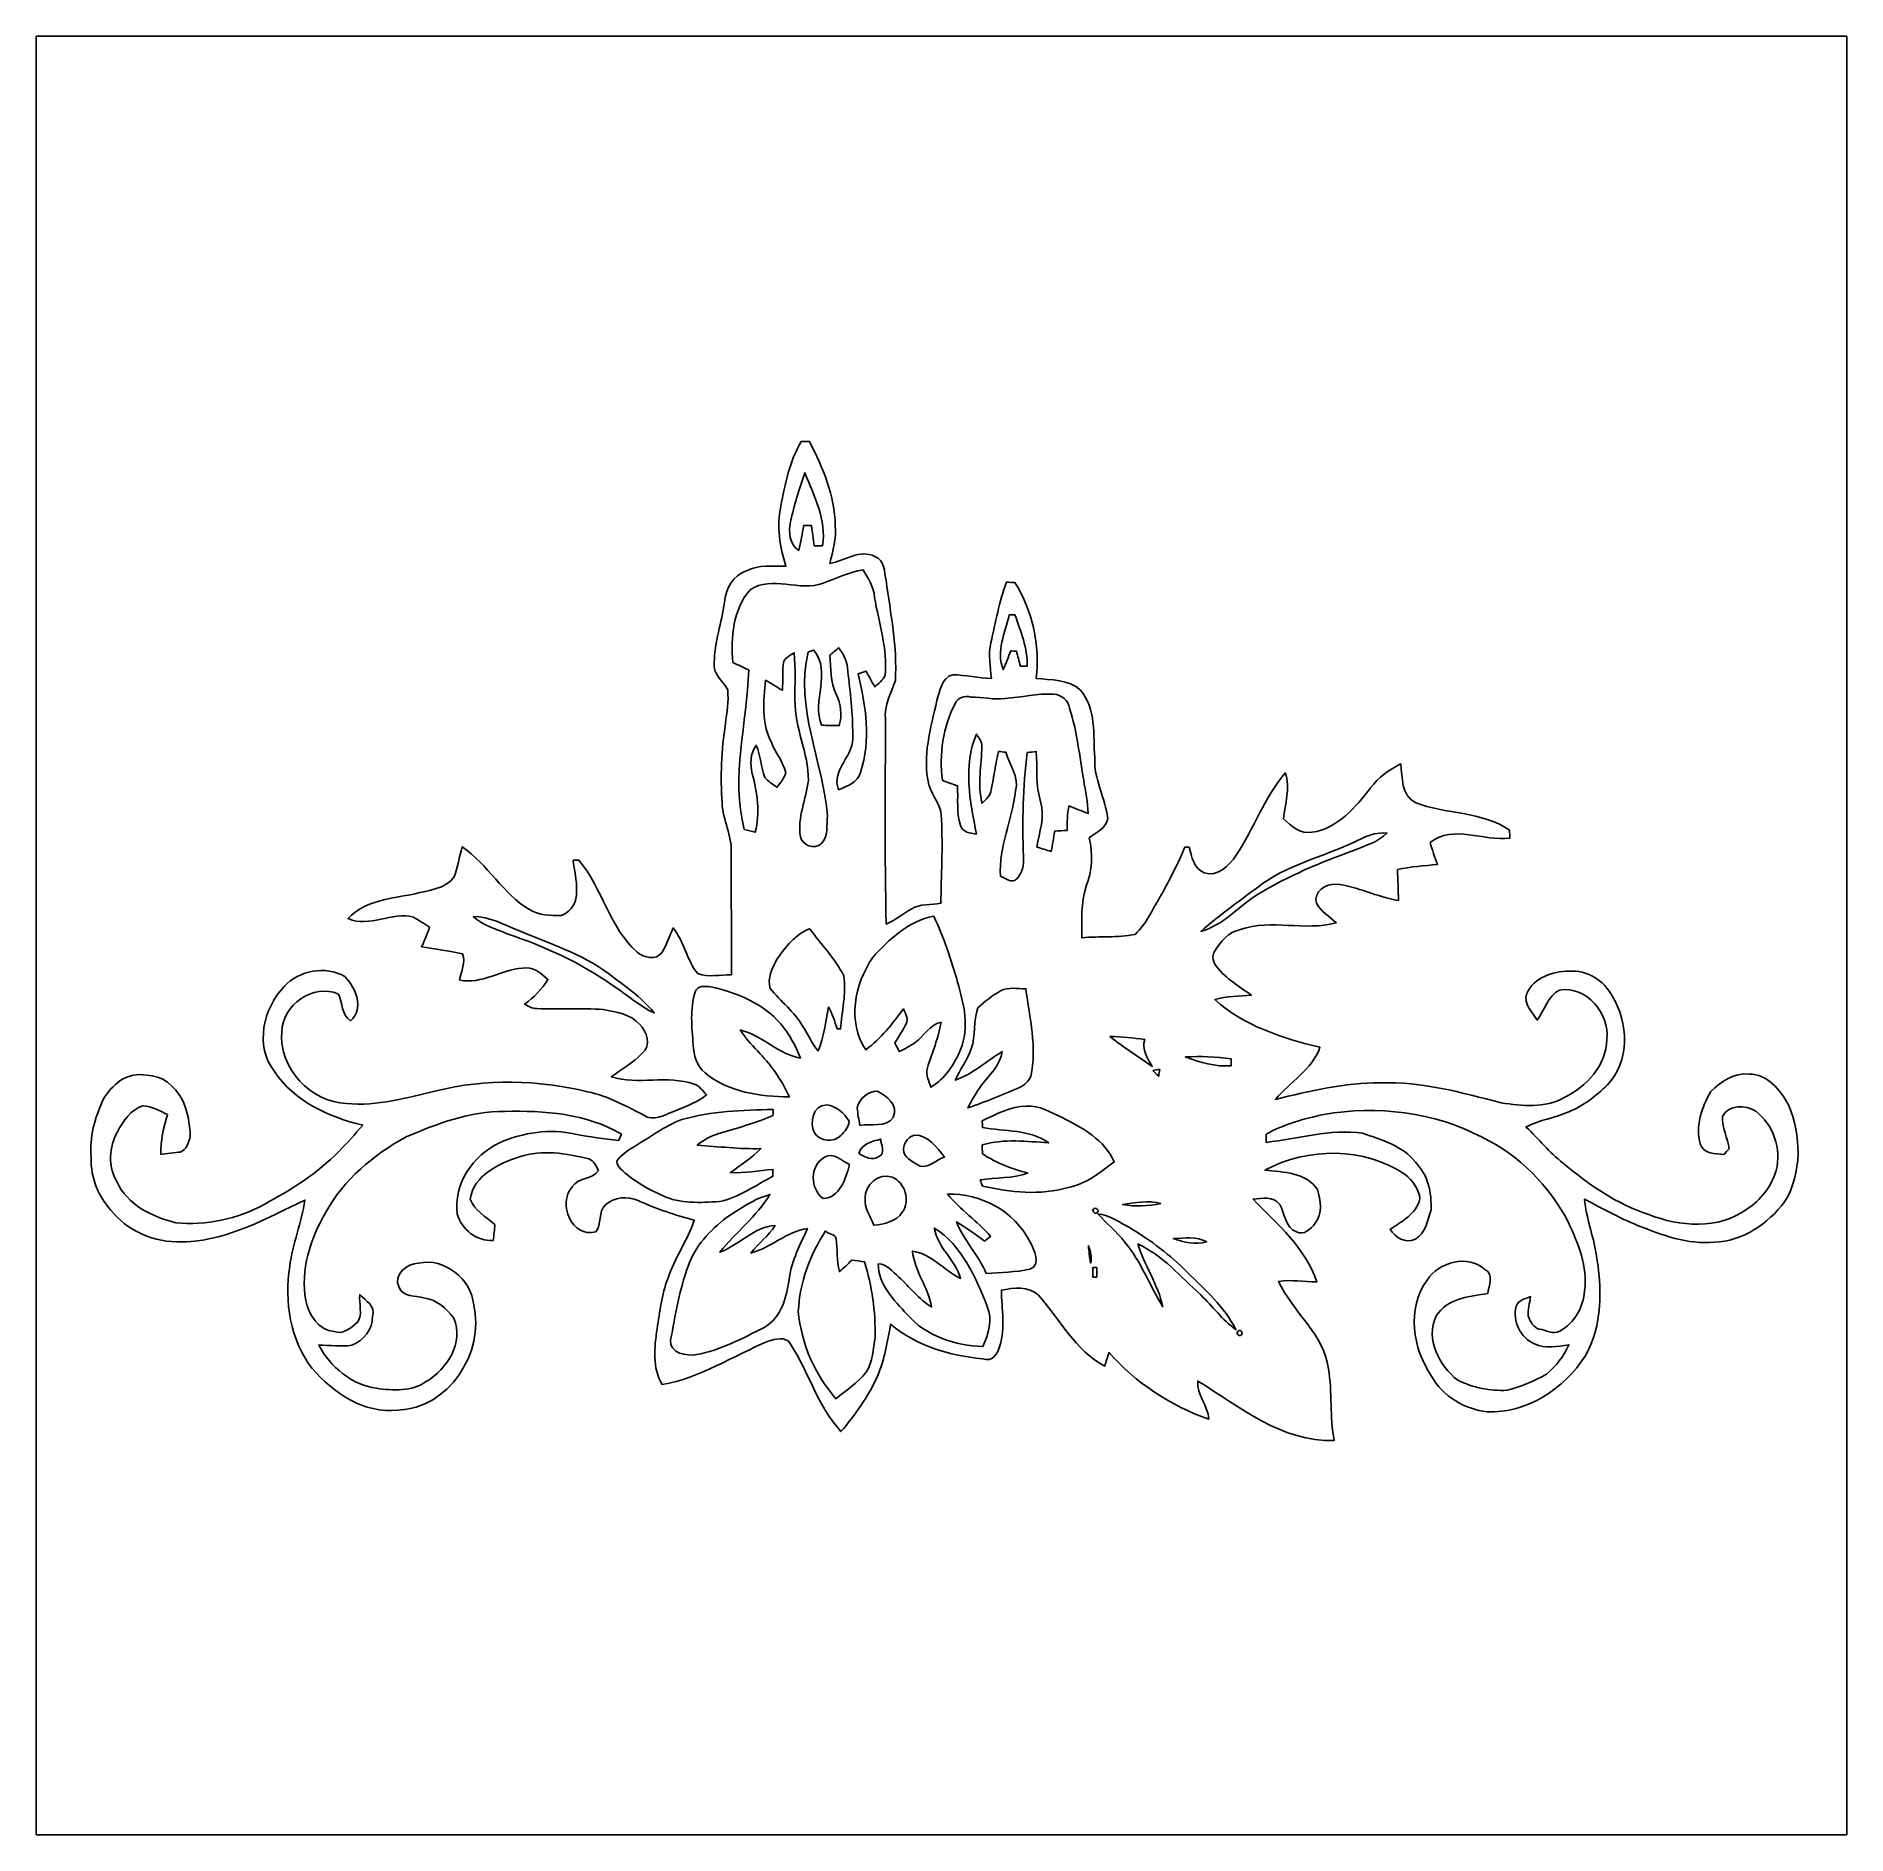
# Model space of a CAD drawing. Header units: centimetres. Extents: x -16.8 to 16.8, y -16.7 to 16.7.
import ezdxf

# ---------------------------------------------------------------- set-up
doc = ezdxf.new("R2010")
doc.units = ezdxf.units.CM
doc.header["$MEASUREMENT"] = 0
doc.layers.add('Layer 1', color=7, linetype='Continuous')

msp = doc.modelspace()

# ---------------------------------------------------------------- linework, layer by layer
at = {"layer": 'Layer 1', "color": 7}
for points, knots in [([(-16.77458, 16.66875), (-16.77458, 16.66875), (16.77458, 16.66875), (16.77458, 16.66875), (16.77458, 16.66875), (16.77458, 16.66875), (16.77458, -16.66875), (16.77458, -16.66875), (16.77458, -16.66875), (16.77458, -16.66875), (-16.77458, -16.66875), (-16.77458, -16.66875), (-16.77458, -16.66875), (-16.77458, -16.66875), (-16.77458, 16.66875), (-16.77458, 16.66875), (-16.77458, 16.66875), (-16.77458, 16.66875), (-16.77458, 16.66875), (-16.77458, 16.66875)], [0, 0, 0, 0, 0.16666667, 0.16666667, 0.16666667, 0.16666667, 0.33333333, 0.33333333, 0.33333333, 0.33333333, 0.5, 0.5, 0.5, 0.5, 0.66666667, 0.66666667, 0.66666667, 0.66666667, 1, 1, 1, 1]), ([(-2.59786, 9.15564), (-2.82011, 8.79299), (-2.89525, 8.36577), (-2.9778, 7.95514), (-2.9778, 7.95514), (-3.06141, 7.58261), (-2.99297, 7.20231), (-2.88184, 6.84424), (-2.88184, 6.84424), (-3.12949, 6.84565), (-3.38631, 6.87423), (-3.61562, 6.75852), (-3.61562, 6.75852), (-3.86045, 6.67314), (-4.0065, 6.42444), (-4.02237, 6.17255), (-4.02237, 6.17255), (-4.06788, 5.79967), (-4.20934, 5.44124), (-4.21005, 5.06271), (-4.21005, 5.06271), (-4.25415, 4.84082), (-4.04213, 4.72475), (-3.96169, 4.55119), (-3.96169, 4.55119), (-3.94088, 4.34058), (-3.97898, 4.13138), (-4.00297, 3.92289), (-4.00297, 3.92289), (-4.0834, 3.43782), (-4.09575, 2.94287), (-4.06576, 2.45251), (-4.06576, 2.45251), (-4.05306, 2.13889), (-3.87738, 1.85385), (-3.89996, 1.53529), (-3.89996, 1.53529), (-3.90172, 0.78176), (-3.88267, 0.02787), (-3.89149, -0.72602), (-3.89149, -0.72602), (-4.09822, -0.72708), (-4.31765, -0.77788), (-4.51767, -0.70732), (-4.51767, -0.70732), (-4.72123, -0.45791), (-4.76956, -0.11324), (-4.97029, 0.14005), (-4.97029, 0.14005), (-5.04825, -0.01023), (-5.0867, -0.18098), (-5.18372, -0.32103), (-5.18372, -0.32103), (-5.29061, -0.46496), (-5.51568, -0.40887), (-5.63774, -0.31186), (-5.63774, -0.31186), (-6.15668, 0.15028), (-6.27839, 0.87207), (-6.71865, 1.39347), (-6.71865, 1.39347), (-6.74582, 1.39347), (-6.79944, 1.39347), (-6.8266, 1.39347), (-6.8266, 1.39347), (-6.7878, 1.05869), (-6.61741, 0.53869), (-7.0425, 0.36936), (-7.0425, 0.36936), (-7.24394, 0.36724), (-7.45808, 0.37394), (-7.63517, 0.48154), (-7.63517, 0.48154), (-8.13435, 0.77223), (-8.40458, 1.32644), (-8.88471, 1.64112), (-8.88471, 1.64112), (-8.93692, 1.45768), (-8.96126, 1.26436), (-9.02758, 1.08479), (-9.02758, 1.08479), (-9.1948, 0.85796), (-9.50948, 0.8382), (-9.7596, 0.77188), (-9.7596, 0.77188), (-10.18822, 0.6858), (-10.67788, 0.65511), (-10.99467, 0.31538), (-10.99467, 0.31538), (-10.59886, 0.133), (-10.18681, 0.45226), (-9.78288, 0.33937), (-9.78288, 0.33937), (-9.68058, 0.28399), (-9.58356, 0.21802), (-9.48478, 0.15558), (-9.48478, 0.15558), (-9.52712, 0.03175), (-9.57227, -0.09278), (-9.63542, -0.20779), (-9.63542, -0.20779), (-9.38248, -0.25647), (-9.12601, -0.28258), (-8.87448, -0.33937), (-8.87448, -0.33937), (-8.80992, -0.49565), (-8.90517, -0.66604), (-8.93092, -0.82479), (-8.93092, -0.82479), (-8.51782, -0.91405), (-8.16434, -0.62794), (-7.76358, -0.60572), (-7.76358, -0.60572), (-7.57202, -0.56233), (-7.42209, -0.70097), (-7.29156, -0.81527), (-7.29156, -0.81527), (-7.40622, -0.99448), (-7.55191, -1.15006), (-7.72583, -1.27353), (-7.72583, -1.27353), (-7.65422, -1.31022), (-7.58155, -1.35326), (-7.49864, -1.35608), (-7.49864, -1.35608), (-7.08801, -1.37125), (-6.67632, -1.34126), (-6.26639, -1.37336), (-6.26639, -1.37336), (-6.03356, -1.41958), (-5.76051, -1.45098), (-5.59788, -1.64641), (-5.59788, -1.64641), (-5.45959, -1.77236), (-5.37386, -2.04435), (-5.54673, -2.17911), (-5.54673, -2.17911), (-5.71288, -2.3562), (-5.92455, -2.47826), (-6.11858, -2.62079), (-6.11858, -2.62079), (-5.62328, -2.7746), (-5.07824, -2.58269), (-4.58364, -2.75343), (-4.58364, -2.75343), (-4.48381, -2.78871), (-4.42207, -2.88078), (-4.35187, -2.95416), (-4.35187, -2.95416), (-4.51767, -3.08751), (-4.72017, -3.15912), (-4.91384, -3.24132), (-4.91384, -3.24132), (-5.08741, -3.30129), (-5.26062, -3.42583), (-5.45148, -3.36444), (-5.45148, -3.36444), (-5.80602, -3.17712), (-6.16303, -2.98415), (-6.55779, -2.89489), (-6.55779, -2.89489), (-7.47324, -2.67758), (-8.44585, -2.64689), (-9.36166, -2.87973), (-9.36166, -2.87973), (-9.90741, -3.00284), (-10.45633, -3.16971), (-11.0236, -3.11538), (-11.0236, -3.11538), (-11.69, -3.09069), (-12.28513, -2.45674), (-12.2234, -1.78223), (-12.2234, -1.78223), (-12.21352, -1.28658), (-11.64273, -0.88159), (-11.17459, -1.08444), (-11.17459, -1.08444), (-11.0931, -1.24883), (-11.12238, -1.46332), (-10.95163, -1.5815), (-10.95163, -1.5815), (-10.69128, -1.35608), (-10.84968, -0.96344), (-11.05853, -0.76059), (-11.05853, -0.76059), (-11.41413, -0.54786), (-11.89955, -0.65017), (-12.18001, -0.94403), (-12.18001, -0.94403), (-12.56665, -1.34761), (-12.73069, -2.0514), (-12.36063, -2.51919), (-12.36063, -2.51919), (-11.99727, -3.07446), (-11.35133, -3.36797), (-10.7255, -3.51367), (-10.7255, -3.51367), (-10.86309, -3.68476), (-11.01443, -3.84457), (-11.16789, -4.00156), (-11.16789, -4.00156), (-11.56194, -4.4129), (-12.05512, -4.7117), (-12.55078, -4.98404), (-12.55078, -4.98404), (-13.04643, -5.25639), (-13.62569, -5.38127), (-14.18872, -5.32659), (-14.18872, -5.32659), (-14.62158, -5.21194), (-15.0936, -4.99745), (-15.28022, -4.55683), (-15.28022, -4.55683), (-15.44743, -4.27673), (-15.42591, -3.91936), (-15.26999, -3.64137), (-15.26999, -3.64137), (-15.16556, -3.4417), (-15.02445, -3.22651), (-14.79691, -3.15877), (-14.79691, -3.15877), (-14.63428, -3.15807), (-14.48753, -3.25155), (-14.34148, -3.31541), (-14.34148, -3.31541), (-14.41238, -3.55741), (-14.47412, -3.804), (-14.46318, -4.05871), (-14.46318, -4.05871), (-14.37464, -4.04742), (-14.19719, -4.02484), (-14.10829, -4.01355), (-14.10829, -4.01355), (-13.99011, -3.97581), (-13.94636, -3.82834), (-13.91955, -3.72145), (-13.91955, -3.72145), (-13.92696, -3.48333), (-13.97212, -3.24238), (-14.07407, -3.02613), (-14.07407, -3.02613), (-14.20813, -2.79083), (-14.44343, -2.58692), (-14.72812, -2.5908), (-14.72812, -2.5908), (-15.07913, -2.51178), (-15.38005, -2.76613), (-15.53986, -3.05047), (-15.53986, -3.05047), (-15.68556, -3.38314), (-15.79492, -3.74262), (-15.75364, -4.11057), (-15.75364, -4.11057), (-15.77693, -4.49933), (-15.60618, -4.8701), (-15.34195, -5.14667), (-15.34195, -5.14667), (-15.01211, -5.53226), (-14.48153, -5.71571), (-13.98199, -5.67584), (-13.98199, -5.67584), (-13.19142, -5.6388), (-12.49504, -5.23028), (-11.79548, -4.90432), (-11.79548, -4.90432), (-11.85474, -5.3213), (-12.02655, -5.71253), (-12.0777, -6.13128), (-12.0777, -6.13128), (-12.17507, -6.78286), (-12.07311, -7.49582), (-11.65931, -8.02711), (-11.65931, -8.02711), (-11.26772, -8.48325), (-10.70081, -8.86601), (-10.07251, -8.79616), (-10.07251, -8.79616), (-9.13095, -8.769), (-8.45785, -7.7283), (-8.66846, -6.84671), (-8.66846, -6.84671), (-8.71291, -6.36764), (-9.20926, -5.96653), (-9.68939, -6.07342), (-9.68939, -6.07342), (-9.90318, -6.08083), (-10.16811, -6.27803), (-10.05099, -6.52145), (-10.05099, -6.52145), (-9.98255, -6.70242), (-9.74337, -6.6742), (-9.59414, -6.71442), (-9.59414, -6.71442), (-9.36131, -6.74511), (-9.17081, -6.91127), (-9.03781, -7.09507), (-9.03781, -7.09507), (-8.84767, -7.54168), (-9.16058, -8.04228), (-9.54652, -8.26664), (-9.54652, -8.26664), (-9.81322, -8.46173), (-10.16247, -8.43104), (-10.47221, -8.39294), (-10.47221, -8.39294), (-10.93505, -8.32626), (-11.31958, -7.99394), (-11.53936, -7.59284), (-11.53936, -7.59284), (-11.3344, -7.5946), (-11.12908, -7.626), (-10.92447, -7.59495), (-10.92447, -7.59495), (-10.70751, -7.51099), (-10.53783, -7.29862), (-10.54276, -7.06014), (-10.54276, -7.06014), (-10.47256, -6.86682), (-10.67435, -6.77298), (-10.77807, -6.65762), (-10.77807, -6.65762), (-10.80382, -6.8199), (-10.71316, -7.0231), (-10.82322, -7.16774), (-10.82322, -7.16774), (-10.94034, -7.27004), (-11.0804, -7.40939), (-11.25538, -7.33778), (-11.25538, -7.33778), (-11.54924, -7.31979), (-11.72457, -7.02733), (-11.7796, -6.76804), (-11.7796, -6.76804), (-11.88156, -6.19972), (-11.69846, -5.62469), (-11.41342, -5.1375), (-11.41342, -5.1375), (-11.07934, -4.5272), (-10.52442, -4.064), (-9.92152, -3.73345), (-9.92152, -3.73345), (-9.34261, -3.48721), (-8.73548, -3.2572), (-8.09696, -3.26002), (-8.09696, -3.26002), (-7.36177, -3.24168), (-6.58001, -3.30059), (-5.93055, -3.67982), (-5.93055, -3.67982), (-5.94748, -3.71934), (-5.96477, -3.75885), (-5.98205, -3.79836), (-5.98205, -3.79836), (-6.25228, -3.7719), (-6.5211, -3.73451), (-6.78674, -3.67982), (-6.78674, -3.67982), (-7.25417, -3.57576), (-7.7537, -3.65125), (-8.18903, -3.84104), (-8.18903, -3.84104), (-8.6741, -4.07494), (-9.05228, -4.60693), (-8.9722, -5.16114), (-8.9722, -5.16114), (-8.88753, -5.4543), (-8.61801, -5.6702), (-8.30615, -5.65291), (-8.30615, -5.65291), (-8.29345, -5.55554), (-8.28428, -5.45359), (-8.2737, -5.35728), (-8.2737, -5.35728), (-8.44056, -5.21617), (-8.65893, -5.09552), (-8.73372, -4.88491), (-8.73372, -4.88491), (-8.66669, -4.44253), (-8.20279, -4.22487), (-7.82003, -4.1021), (-7.82003, -4.1021), (-7.39881, -3.96311), (-6.95325, -4.03754), (-6.53486, -4.14161), (-6.53486, -4.14161), (-6.44701, -4.18077), (-6.39269, -4.27073), (-6.35741, -4.35716), (-6.35741, -4.35716), (-6.46853, -4.52861), (-6.73171, -4.48275), (-6.84389, -4.65843), (-6.84389, -4.65843), (-7.12082, -4.96676), (-6.8513, -5.6201), (-6.40398, -5.49028), (-6.40398, -5.49028), (-6.28791, -5.3654), (-6.37081, -5.11387), (-6.22512, -4.99357), (-6.22512, -4.99357), (-6.06425, -4.84787), (-5.81413, -4.82036), (-5.6194, -4.91349), (-5.6194, -4.91349), (-5.28567, -5.06871), (-4.93501, -5.18019), (-4.58117, -5.2772), (-4.58117, -5.2772), (-4.70359, -5.65714), (-4.95441, -5.97994), (-5.07153, -6.3627), (-5.07153, -6.3627), (-5.18971, -6.65762), (-5.21723, -6.97794), (-5.27015, -7.28874), (-5.27015, -7.28874), (-5.32024, -7.63199), (-5.36116, -8.0137), (-5.17666, -8.3245), (-5.17666, -8.3245), (-4.47005, -8.19997), (-3.86115, -7.79427), (-3.21028, -7.5184), (-3.21028, -7.5184), (-3.09316, -7.48242), (-2.87796, -7.4235), (-2.80247, -7.56461), (-2.80247, -7.56461), (-2.45921, -8.09096), (-2.29376, -8.72243), (-1.86302, -9.19374), (-1.86302, -9.19374), (-1.59173, -8.884), (-1.35361, -8.54181), (-1.18498, -8.16504), (-1.18498, -8.16504), (-1.05586, -7.85812), (-1.00295, -7.52898), (-0.94298, -7.20408), (-0.94298, -7.20408), (-0.46955, -7.60307), (0.15099, -7.78757), (0.75777, -7.84684), (0.75777, -7.84684), (0.94051, -7.91422), (1.04775, -7.74806), (1.08091, -7.60448), (1.08091, -7.60448), (1.18851, -7.26969), (1.11513, -6.91833), (1.10878, -6.57542), (1.10878, -6.57542), (1.33667, -6.52709), (1.61078, -6.49746), (1.79881, -6.66785), (1.79881, -6.66785), (2.19146, -7.11694), (2.47685, -7.69232), (3.02472, -7.9816), (3.02472, -7.9816), (3.05012, -7.89693), (3.07658, -7.81332), (3.10409, -7.73042), (3.10409, -7.73042), (3.59904, -8.29063), (4.24674, -8.71679), (4.95053, -8.96444), (4.95053, -8.96444), (4.9403, -8.71185), (4.73004, -8.51359), (4.74839, -8.25818), (4.74839, -8.25818), (5.53014, -8.73196), (6.30626, -9.39518), (7.27569, -9.36307), (7.27569, -9.36307), (7.18961, -8.92316), (7.24288, -8.47019), (7.16986, -8.02957), (7.16986, -8.02957), (7.08519, -7.38364), (6.50557, -6.98182), (6.24734, -6.41315), (6.24734, -6.41315), (6.48159, -6.37117), (6.71724, -6.42655), (6.9529, -6.4202), (6.9529, -6.4202), (6.74899, -5.79261), (6.22159, -5.34564), (5.7725, -4.88985), (5.7725, -4.88985), (5.94219, -4.86728), (6.14504, -4.82812), (6.26639, -4.98334), (6.26639, -4.98334), (6.36341, -5.14985), (6.36376, -5.41479), (6.57684, -5.49134), (6.57684, -5.49134), (6.71371, -5.56824), (6.84601, -5.4356), (6.9215, -5.33506), (6.9215, -5.33506), (7.07214, -5.16043), (7.03016, -4.90502), (6.96489, -4.70641), (6.96489, -4.70641), (6.76028, -4.3882), (6.32531, -4.38326), (5.99334, -4.35257), (5.99334, -4.35257), (6.79132, -3.91689), (7.82637, -3.92218), (8.5912, -4.42701), (8.5912, -4.42701), (8.72419, -4.54237), (8.8519, -4.69865), (8.86425, -4.88174), (8.86425, -4.88174), (8.79581, -5.16079), (8.53299, -5.29872), (8.31462, -5.44407), (8.31462, -5.44407), (8.40422, -5.59752), (8.59472, -5.71359), (8.77041, -5.6321), (8.77041, -5.6321), (8.96585, -5.52662), (9.01241, -5.27861), (9.07027, -5.08529), (9.07027, -5.08529), (9.08826, -4.77097), (9.01065, -4.42983), (8.78064, -4.20158), (8.78064, -4.20158), (8.54251, -3.89608), (8.15164, -3.7846), (7.80203, -3.66571), (7.80203, -3.66571), (7.19772, -3.57681), (6.60964, -3.77119), (6.01451, -3.83434), (6.01451, -3.83434), (6.01486, -3.78425), (6.01557, -3.73415), (6.01627, -3.68441), (6.01627, -3.68441), (6.34612, -3.49321), (6.71759, -3.39937), (7.08589, -3.31646), (7.08589, -3.31646), (8.07191, -3.14854), (9.12707, -3.26602), (10.01571, -3.74015), (10.01571, -3.74015), (10.70822, -4.06647), (11.26525, -4.64397), (11.61838, -5.31777), (11.61838, -5.31777), (11.79654, -5.71182), (11.97716, -6.14186), (11.91648, -6.5846), (11.91648, -6.5846), (11.89073, -6.88552), (11.7288, -7.18891), (11.45611, -7.33213), (11.45611, -7.33213), (11.33934, -7.41186), (11.19399, -7.30497), (11.07581, -7.29862), (11.07581, -7.29862), (10.97068, -7.26334), (10.90789, -7.1568), (10.8712, -7.05873), (10.8712, -7.05873), (10.85532, -6.93526), (10.90189, -6.8139), (10.916, -6.69255), (10.916, -6.69255), (10.81934, -6.73488), (10.68317, -6.75534), (10.64683, -6.87176), (10.64683, -6.87176), (10.57945, -7.14234), (10.72656, -7.4609), (10.98903, -7.56673), (10.98903, -7.56673), (11.18835, -7.67115), (11.41624, -7.61436), (11.6265, -7.58613), (11.6265, -7.58613), (11.52666, -7.79427), (11.38908, -7.98936), (11.20775, -8.13364), (11.20775, -8.13364), (10.98021, -8.26241), (10.73538, -8.36612), (10.48138, -8.42927), (10.48138, -8.42927), (10.16917, -8.44409), (9.84673, -8.38129), (9.56522, -8.24336), (9.56522, -8.24336), (9.22267, -7.97101), (8.95985, -7.48312), (9.16799, -7.05097), (9.16799, -7.05097), (9.36484, -6.72853), (9.78323, -6.68761), (10.1219, -6.6361), (10.1219, -6.6361), (10.13989, -6.48935), (10.23867, -6.28191), (10.07075, -6.19196), (10.07075, -6.19196), (9.75395, -5.90656), (9.21702, -6.04838), (8.99654, -6.38845), (8.99654, -6.38845), (8.61307, -6.91197), (8.72984, -7.65598), (9.0805, -8.16857), (9.0805, -8.16857), (9.28441, -8.54675), (9.69292, -8.7757), (10.11096, -8.83003), (10.11096, -8.83003), (10.85039, -8.8586), (11.53407, -8.40458), (11.92424, -7.79921), (11.92424, -7.79921), (12.2555, -7.23053), (12.23751, -6.53274), (12.13062, -5.90338), (12.13062, -5.90338), (12.07735, -5.56013), (11.94435, -5.23346), (11.91507, -4.88632), (11.91507, -4.88632), (12.23751, -5.05813), (12.55959, -5.23099), (12.8965, -5.37386), (12.8965, -5.37386), (13.34805, -5.55061), (13.82607, -5.73511), (14.32031, -5.68149), (14.32031, -5.68149), (14.84806, -5.67231), (15.31267, -5.34317), (15.62347, -4.93783), (15.62347, -4.93783), (15.94379, -4.40126), (15.93991, -3.70487), (15.69156, -3.13972), (15.69156, -3.13972), (15.54762, -2.8642), (15.30315, -2.56999), (14.96448, -2.56716), (14.96448, -2.56716), (14.6879, -2.53894), (14.44096, -2.70933), (14.25504, -2.89207), (14.25504, -2.89207), (14.08747, -3.17959), (13.96788, -3.53131), (14.05749, -3.86398), (14.05749, -3.86398), (14.11746, -4.0513), (14.34394, -4.04742), (14.50199, -4.05659), (14.50199, -4.05659), (14.53197, -4.02202), (14.56267, -3.98815), (14.59371, -3.95429), (14.59371, -3.95429), (14.57149, -3.75285), (14.45754, -3.56059), (14.47165, -3.35633), (14.47165, -3.35633), (14.57501, -3.1309), (14.90239, -3.13584), (15.0876, -3.2579), (15.0876, -3.2579), (15.41216, -3.50767), (15.56808, -3.95676), (15.46789, -4.35398), (15.46789, -4.35398), (15.37794, -4.65067), (15.17685, -4.90749), (14.91791, -5.07647), (14.91791, -5.07647), (14.39827, -5.45394), (13.67543, -5.39997), (13.10605, -5.17066), (13.10605, -5.17066), (12.51162, -4.97875), (11.9888, -4.61892), (11.51714, -4.21711), (11.51714, -4.21711), (11.26137, -4.02343), (11.06664, -3.76555), (10.83028, -3.55106), (10.83028, -3.55106), (11.07899, -3.41454), (11.36791, -3.38314), (11.62509, -3.26672), (11.62509, -3.26672), (11.89461, -3.15807), (12.1285, -2.97568), (12.33417, -2.77389), (12.33417, -2.77389), (12.7568, -2.33892), (12.73704, -1.61255), (12.42483, -1.11901), (12.42483, -1.11901), (12.27455, -0.83114), (11.95493, -0.62971), (11.62544, -0.66146), (11.62544, -0.66146), (11.32417, -0.66534), (10.97597, -0.77858), (10.84545, -1.07633), (10.84545, -1.07633), (10.76819, -1.26365), (10.95128, -1.42311), (11.03806, -1.56704), (11.03806, -1.56704), (11.176, -1.3843), (11.23068, -1.11407), (11.45258, -1.01141), (11.45258, -1.01141), (11.9447, -0.92886), (12.39026, -1.44709), (12.3257, -1.92158), (12.3257, -1.92158), (12.32359, -2.40947), (11.95035, -2.80141), (11.53619, -3.00531), (11.53619, -3.00531), (11.18341, -3.20499), (10.75337, -3.16548), (10.37061, -3.09915), (10.37061, -3.09915), (9.63683, -2.91712), (8.896, -2.6984), (8.13117, -2.73121), (8.13117, -2.73121), (7.47077, -2.7305), (6.82413, -2.88008), (6.18737, -3.03848), (6.18737, -3.03848), (6.45795, -2.71498), (6.86858, -2.48708), (7.01287, -2.07257), (7.01287, -2.07257), (6.32001, -1.90606), (5.60599, -1.67464), (5.06483, -1.18886), (5.06483, -1.18886), (5.28567, -1.12818), (5.51462, -1.11972), (5.74181, -1.10702), (5.74181, -1.10702), (5.51815, -0.94474), (5.27191, -0.80116), (5.0994, -0.58032), (5.0994, -0.58032), (5.03626, -0.50271), (5.00309, -0.38911), (5.05954, -0.2988), (5.05954, -0.2988), (5.16678, -0.11606), (5.31883, 0.06809), (5.53896, 0.11077), (5.53896, 0.11077), (6.11364, 0.30974), (6.73241, 0.07479), (7.31308, 0.23636), (7.31308, 0.23636), (7.19137, 0.35595), (7.02769, 0.44168), (6.94831, 0.59796), (6.94831, 0.59796), (6.88587, 0.81245), (7.12223, 0.96097), (7.30814, 0.95215), (7.30814, 0.95215), (7.70855, 0.91158), (8.0705, 0.71226), (8.46737, 0.65088), (8.46737, 0.65088), (8.46314, 0.84138), (8.45573, 1.03223), (8.45044, 1.22237), (8.45044, 1.22237), (8.6935, 1.27564), (8.9408, 1.29575), (9.1888, 1.31445), (9.1888, 1.31445), (9.14435, 1.45027), (9.09214, 1.58433), (9.05475, 1.72226), (9.05475, 1.72226), (9.48549, 2.06446), (10.04076, 1.74308), (10.53077, 1.80269), (10.53077, 1.80269), (10.52901, 1.85349), (10.52795, 1.90429), (10.52689, 1.95474), (10.52689, 1.95474), (10.00266, 2.30505), (9.34579, 2.24473), (8.77535, 2.46451), (8.77535, 2.46451), (8.51747, 2.60667), (8.54004, 2.92488), (8.51041, 3.17888), (8.51041, 3.17888), (8.29627, 3.07164), (8.09554, 2.93123), (7.95161, 2.73756), (7.95161, 2.73756), (7.67362, 2.37772), (7.34236, 1.98614), (6.8647, 1.91347), (6.8647, 1.91347), (6.65445, 1.86972), (6.47876, 2.03376), (6.33518, 2.16112), (6.33518, 2.16112), (6.36411, 2.44263), (6.46359, 2.73332), (6.37222, 3.01202), (6.37222, 3.01202), (5.97676, 2.56187), (5.79473, 1.97838), (5.46135, 1.48802), (5.46135, 1.48802), (5.32871, 1.30034), (5.12198, 1.08162), (4.86727, 1.16099), (4.86727, 1.16099), (4.67924, 1.24107), (4.63303, 1.45979), (4.58858, 1.63689), (4.58858, 1.63689), (4.56847, 1.63654), (4.52861, 1.63583), (4.5085, 1.63513), (4.5085, 1.63513), (4.38467, 1.3335), (4.23157, 1.04493), (4.0767, 0.75812), (4.0767, 0.75812), (3.92042, 0.508), (3.80365, 0.22401), (3.58563, 0.02046), (3.58563, 0.02046), (3.26214, -0.04092), (2.92664, -0.01552), (2.59891, -0.04022), (2.59891, -0.04022), (2.60138, 0.27764), (2.57739, 0.60678), (2.68076, 0.91264), (2.68076, 0.91264), (2.79224, 1.20121), (2.80776, 1.5113), (2.7365, 1.8101), (2.7365, 1.8101), (2.86103, 1.91276), (3.05929, 1.98896), (3.0794, 2.16817), (3.0794, 2.16817), (3.03389, 2.55199), (2.81728, 2.90301), (2.83986, 3.29777), (2.83986, 3.29777), (2.80811, 3.7151), (2.87126, 4.20688), (2.57281, 4.54836), (2.57281, 4.54836), (2.35585, 4.74839), (2.02812, 4.73604), (1.75401, 4.76391), (1.75401, 4.76391), (1.83268, 5.38057), (1.68522, 6.01486), (1.36031, 6.54262), (1.36031, 6.54262), (1.3081, 6.54473), (1.25589, 6.54685), (1.20403, 6.54897), (1.20403, 6.54897), (1.06786, 6.18666), (1.00295, 5.8039), (0.91616, 5.42784), (0.91616, 5.42784), (0.86395, 5.20876), (0.90276, 4.98157), (0.92534, 4.76144), (0.92534, 4.76144), (0.68474, 4.77132), (0.44838, 4.82953), (0.20743, 4.83376), (0.20743, 4.83376), (0.00106, 4.77732), (-0.0321, 4.5279), (-0.08396, 4.35504), (-0.08396, 4.35504), (-0.19861, 3.84951), (-0.3623, 3.31435), (-0.23354, 2.794), (-0.23354, 2.794), (-0.17392, 2.57175), (0.01658, 2.39642), (-0.00106, 2.15159), (-0.00106, 2.15159), (0.02787, 1.63442), (-0.00741, 1.11584), (-0.01058, 0.59796), (-0.01058, 0.59796), (-0.19262, 0.5655), (-0.39652, 0.59302), (-0.55951, 0.49071), (-0.55951, 0.49071), (-0.71438, 0.39899), (-0.8569, 0.28575), (-1.02235, 0.21272), (-1.02235, 0.21272), (-1.05904, 1.47638), (-1.03823, 2.74144), (-1.03823, 4.00544), (-1.03823, 4.00544), (-1.0668, 4.26614), (-0.93416, 4.4891), (-0.85443, 4.72369), (-0.85443, 4.72369), (-0.81774, 5.34882), (-0.94403, 5.96865), (-1.02623, 6.5853), (-1.02623, 6.5853), (-1.06045, 6.73417), (-1.05198, 6.96701), (-1.23508, 7.02486), (-1.23508, 7.02486), (-1.51624, 7.16562), (-1.79423, 6.94655), (-2.06834, 6.89716), (-2.06834, 6.89716), (-2.01965, 7.12893), (-1.94169, 7.36), (-1.96885, 7.60095), (-1.96885, 7.60095), (-1.97697, 8.15305), (-2.19992, 8.67128), (-2.44581, 9.15599), (-2.44581, 9.15599), (-2.49661, 9.15599), (-2.54741, 9.15564), (-2.59786, 9.15564)], [0, 0, 0, 0, 0.00413223, 0.00413223, 0.00413223, 0.00413223, 0.00826446, 0.00826446, 0.00826446, 0.00826446, 0.01239669, 0.01239669, 0.01239669, 0.01239669, 0.01652893, 0.01652893, 0.01652893, 0.01652893, 0.02066116, 0.02066116, 0.02066116, 0.02066116, 0.02479339, 0.02479339, 0.02479339, 0.02479339, 0.02892562, 0.02892562, 0.02892562, 0.02892562, 0.03305785, 0.03305785, 0.03305785, 0.03305785, 0.03719008, 0.03719008, 0.03719008, 0.03719008, 0.04132231, 0.04132231, 0.04132231, 0.04132231, 0.04545455, 0.04545455, 0.04545455, 0.04545455, 0.04958678, 0.04958678, 0.04958678, 0.04958678, 0.05371901, 0.05371901, 0.05371901, 0.05371901, 0.05785124, 0.05785124, 0.05785124, 0.05785124, 0.06198347, 0.06198347, 0.06198347, 0.06198347, 0.0661157, 0.0661157, 0.0661157, 0.0661157, 0.07024793, 0.07024793, 0.07024793, 0.07024793, 0.07438017, 0.07438017, 0.07438017, 0.07438017, 0.0785124, 0.0785124, 0.0785124, 0.0785124, 0.08264463, 0.08264463, 0.08264463, 0.08264463, 0.08677686, 0.08677686, 0.08677686, 0.08677686, 0.09090909, 0.09090909, 0.09090909, 0.09090909, 0.09504132, 0.09504132, 0.09504132, 0.09504132, 0.09917355, 0.09917355, 0.09917355, 0.09917355, 0.10330579, 0.10330579, 0.10330579, 0.10330579, 0.10743802, 0.10743802, 0.10743802, 0.10743802, 0.11157025, 0.11157025, 0.11157025, 0.11157025, 0.11570248, 0.11570248, 0.11570248, 0.11570248, 0.11983471, 0.11983471, 0.11983471, 0.11983471, 0.12396694, 0.12396694, 0.12396694, 0.12396694, 0.12809917, 0.12809917, 0.12809917, 0.12809917, 0.1322314, 0.1322314, 0.1322314, 0.1322314, 0.13636364, 0.13636364, 0.13636364, 0.13636364, 0.14049587, 0.14049587, 0.14049587, 0.14049587, 0.1446281, 0.1446281, 0.1446281, 0.1446281, 0.14876033, 0.14876033, 0.14876033, 0.14876033, 0.15289256, 0.15289256, 0.15289256, 0.15289256, 0.15702479, 0.15702479, 0.15702479, 0.15702479, 0.16115702, 0.16115702, 0.16115702, 0.16115702, 0.16528926, 0.16528926, 0.16528926, 0.16528926, 0.16942149, 0.16942149, 0.16942149, 0.16942149, 0.17355372, 0.17355372, 0.17355372, 0.17355372, 0.17768595, 0.17768595, 0.17768595, 0.17768595, 0.18181818, 0.18181818, 0.18181818, 0.18181818, 0.18595041, 0.18595041, 0.18595041, 0.18595041, 0.19008264, 0.19008264, 0.19008264, 0.19008264, 0.19421488, 0.19421488, 0.19421488, 0.19421488, 0.19834711, 0.19834711, 0.19834711, 0.19834711, 0.20247934, 0.20247934, 0.20247934, 0.20247934, 0.20661157, 0.20661157, 0.20661157, 0.20661157, 0.2107438, 0.2107438, 0.2107438, 0.2107438, 0.21487603, 0.21487603, 0.21487603, 0.21487603, 0.21900826, 0.21900826, 0.21900826, 0.21900826, 0.2231405, 0.2231405, 0.2231405, 0.2231405, 0.22727273, 0.22727273, 0.22727273, 0.22727273, 0.23140496, 0.23140496, 0.23140496, 0.23140496, 0.23553719, 0.23553719, 0.23553719, 0.23553719, 0.23966942, 0.23966942, 0.23966942, 0.23966942, 0.24380165, 0.24380165, 0.24380165, 0.24380165, 0.24793388, 0.24793388, 0.24793388, 0.24793388, 0.25206612, 0.25206612, 0.25206612, 0.25206612, 0.25619835, 0.25619835, 0.25619835, 0.25619835, 0.26033058, 0.26033058, 0.26033058, 0.26033058, 0.26446281, 0.26446281, 0.26446281, 0.26446281, 0.26859504, 0.26859504, 0.26859504, 0.26859504, 0.27272727, 0.27272727, 0.27272727, 0.27272727, 0.2768595, 0.2768595, 0.2768595, 0.2768595, 0.28099174, 0.28099174, 0.28099174, 0.28099174, 0.28512397, 0.28512397, 0.28512397, 0.28512397, 0.2892562, 0.2892562, 0.2892562, 0.2892562, 0.29338843, 0.29338843, 0.29338843, 0.29338843, 0.29752066, 0.29752066, 0.29752066, 0.29752066, 0.30165289, 0.30165289, 0.30165289, 0.30165289, 0.30578512, 0.30578512, 0.30578512, 0.30578512, 0.30991736, 0.30991736, 0.30991736, 0.30991736, 0.31404959, 0.31404959, 0.31404959, 0.31404959, 0.31818182, 0.31818182, 0.31818182, 0.31818182, 0.32231405, 0.32231405, 0.32231405, 0.32231405, 0.32644628, 0.32644628, 0.32644628, 0.32644628, 0.33057851, 0.33057851, 0.33057851, 0.33057851, 0.33471074, 0.33471074, 0.33471074, 0.33471074, 0.33884298, 0.33884298, 0.33884298, 0.33884298, 0.34297521, 0.34297521, 0.34297521, 0.34297521, 0.34710744, 0.34710744, 0.34710744, 0.34710744, 0.35123967, 0.35123967, 0.35123967, 0.35123967, 0.3553719, 0.3553719, 0.3553719, 0.3553719, 0.35950413, 0.35950413, 0.35950413, 0.35950413, 0.36363636, 0.36363636, 0.36363636, 0.36363636, 0.3677686, 0.3677686, 0.3677686, 0.3677686, 0.37190083, 0.37190083, 0.37190083, 0.37190083, 0.37603306, 0.37603306, 0.37603306, 0.37603306, 0.38016529, 0.38016529, 0.38016529, 0.38016529, 0.38429752, 0.38429752, 0.38429752, 0.38429752, 0.38842975, 0.38842975, 0.38842975, 0.38842975, 0.39256198, 0.39256198, 0.39256198, 0.39256198, 0.39669421, 0.39669421, 0.39669421, 0.39669421, 0.40082645, 0.40082645, 0.40082645, 0.40082645, 0.40495868, 0.40495868, 0.40495868, 0.40495868, 0.40909091, 0.40909091, 0.40909091, 0.40909091, 0.41322314, 0.41322314, 0.41322314, 0.41322314, 0.41735537, 0.41735537, 0.41735537, 0.41735537, 0.4214876, 0.4214876, 0.4214876, 0.4214876, 0.42561983, 0.42561983, 0.42561983, 0.42561983, 0.42975207, 0.42975207, 0.42975207, 0.42975207, 0.4338843, 0.4338843, 0.4338843, 0.4338843, 0.43801653, 0.43801653, 0.43801653, 0.43801653, 0.44214876, 0.44214876, 0.44214876, 0.44214876, 0.44628099, 0.44628099, 0.44628099, 0.44628099, 0.45041322, 0.45041322, 0.45041322, 0.45041322, 0.45454545, 0.45454545, 0.45454545, 0.45454545, 0.45867769, 0.45867769, 0.45867769, 0.45867769, 0.46280992, 0.46280992, 0.46280992, 0.46280992, 0.46694215, 0.46694215, 0.46694215, 0.46694215, 0.47107438, 0.47107438, 0.47107438, 0.47107438, 0.47520661, 0.47520661, 0.47520661, 0.47520661, 0.47933884, 0.47933884, 0.47933884, 0.47933884, 0.48347107, 0.48347107, 0.48347107, 0.48347107, 0.48760331, 0.48760331, 0.48760331, 0.48760331, 0.49173554, 0.49173554, 0.49173554, 0.49173554, 0.49586777, 0.49586777, 0.49586777, 0.49586777, 0.5, 0.5, 0.5, 0.5, 0.50413223, 0.50413223, 0.50413223, 0.50413223, 0.50826446, 0.50826446, 0.50826446, 0.50826446, 0.51239669, 0.51239669, 0.51239669, 0.51239669, 0.51652893, 0.51652893, 0.51652893, 0.51652893, 0.52066116, 0.52066116, 0.52066116, 0.52066116, 0.52479339, 0.52479339, 0.52479339, 0.52479339, 0.52892562, 0.52892562, 0.52892562, 0.52892562, 0.53305785, 0.53305785, 0.53305785, 0.53305785, 0.53719008, 0.53719008, 0.53719008, 0.53719008, 0.54132231, 0.54132231, 0.54132231, 0.54132231, 0.54545455, 0.54545455, 0.54545455, 0.54545455, 0.54958678, 0.54958678, 0.54958678, 0.54958678, 0.55371901, 0.55371901, 0.55371901, 0.55371901, 0.55785124, 0.55785124, 0.55785124, 0.55785124, 0.56198347, 0.56198347, 0.56198347, 0.56198347, 0.5661157, 0.5661157, 0.5661157, 0.5661157, 0.57024793, 0.57024793, 0.57024793, 0.57024793, 0.57438017, 0.57438017, 0.57438017, 0.57438017, 0.5785124, 0.5785124, 0.5785124, 0.5785124, 0.58264463, 0.58264463, 0.58264463, 0.58264463, 0.58677686, 0.58677686, 0.58677686, 0.58677686, 0.59090909, 0.59090909, 0.59090909, 0.59090909, 0.59504132, 0.59504132, 0.59504132, 0.59504132, 0.59917355, 0.59917355, 0.59917355, 0.59917355, 0.60330579, 0.60330579, 0.60330579, 0.60330579, 0.60743802, 0.60743802, 0.60743802, 0.60743802, 0.61157025, 0.61157025, 0.61157025, 0.61157025, 0.61570248, 0.61570248, 0.61570248, 0.61570248, 0.61983471, 0.61983471, 0.61983471, 0.61983471, 0.62396694, 0.62396694, 0.62396694, 0.62396694, 0.62809917, 0.62809917, 0.62809917, 0.62809917, 0.6322314, 0.6322314, 0.6322314, 0.6322314, 0.63636364, 0.63636364, 0.63636364, 0.63636364, 0.64049587, 0.64049587, 0.64049587, 0.64049587, 0.6446281, 0.6446281, 0.6446281, 0.6446281, 0.64876033, 0.64876033, 0.64876033, 0.64876033, 0.65289256, 0.65289256, 0.65289256, 0.65289256, 0.65702479, 0.65702479, 0.65702479, 0.65702479, 0.66115702, 0.66115702, 0.66115702, 0.66115702, 0.66528926, 0.66528926, 0.66528926, 0.66528926, 0.66942149, 0.66942149, 0.66942149, 0.66942149, 0.67355372, 0.67355372, 0.67355372, 0.67355372, 0.67768595, 0.67768595, 0.67768595, 0.67768595, 0.68181818, 0.68181818, 0.68181818, 0.68181818, 0.68595041, 0.68595041, 0.68595041, 0.68595041, 0.69008264, 0.69008264, 0.69008264, 0.69008264, 0.69421488, 0.69421488, 0.69421488, 0.69421488, 0.69834711, 0.69834711, 0.69834711, 0.69834711, 0.70247934, 0.70247934, 0.70247934, 0.70247934, 0.70661157, 0.70661157, 0.70661157, 0.70661157, 0.7107438, 0.7107438, 0.7107438, 0.7107438, 0.71487603, 0.71487603, 0.71487603, 0.71487603, 0.71900826, 0.71900826, 0.71900826, 0.71900826, 0.7231405, 0.7231405, 0.7231405, 0.7231405, 0.72727273, 0.72727273, 0.72727273, 0.72727273, 0.73140496, 0.73140496, 0.73140496, 0.73140496, 0.73553719, 0.73553719, 0.73553719, 0.73553719, 0.73966942, 0.73966942, 0.73966942, 0.73966942, 0.74380165, 0.74380165, 0.74380165, 0.74380165, 0.74793388, 0.74793388, 0.74793388, 0.74793388, 0.75206612, 0.75206612, 0.75206612, 0.75206612, 0.75619835, 0.75619835, 0.75619835, 0.75619835, 0.76033058, 0.76033058, 0.76033058, 0.76033058, 0.76446281, 0.76446281, 0.76446281, 0.76446281, 0.76859504, 0.76859504, 0.76859504, 0.76859504, 0.77272727, 0.77272727, 0.77272727, 0.77272727, 0.7768595, 0.7768595, 0.7768595, 0.7768595, 0.78099174, 0.78099174, 0.78099174, 0.78099174, 0.78512397, 0.78512397, 0.78512397, 0.78512397, 0.7892562, 0.7892562, 0.7892562, 0.7892562, 0.79338843, 0.79338843, 0.79338843, 0.79338843, 0.79752066, 0.79752066, 0.79752066, 0.79752066, 0.80165289, 0.80165289, 0.80165289, 0.80165289, 0.80578512, 0.80578512, 0.80578512, 0.80578512, 0.80991736, 0.80991736, 0.80991736, 0.80991736, 0.81404959, 0.81404959, 0.81404959, 0.81404959, 0.81818182, 0.81818182, 0.81818182, 0.81818182, 0.82231405, 0.82231405, 0.82231405, 0.82231405, 0.82644628, 0.82644628, 0.82644628, 0.82644628, 0.83057851, 0.83057851, 0.83057851, 0.83057851, 0.83471074, 0.83471074, 0.83471074, 0.83471074, 0.83884298, 0.83884298, 0.83884298, 0.83884298, 0.84297521, 0.84297521, 0.84297521, 0.84297521, 0.84710744, 0.84710744, 0.84710744, 0.84710744, 0.85123967, 0.85123967, 0.85123967, 0.85123967, 0.8553719, 0.8553719, 0.8553719, 0.8553719, 0.85950413, 0.85950413, 0.85950413, 0.85950413, 0.86363636, 0.86363636, 0.86363636, 0.86363636, 0.8677686, 0.8677686, 0.8677686, 0.8677686, 0.87190083, 0.87190083, 0.87190083, 0.87190083, 0.87603306, 0.87603306, 0.87603306, 0.87603306, 0.88016529, 0.88016529, 0.88016529, 0.88016529, 0.88429752, 0.88429752, 0.88429752, 0.88429752, 0.88842975, 0.88842975, 0.88842975, 0.88842975, 0.89256198, 0.89256198, 0.89256198, 0.89256198, 0.89669421, 0.89669421, 0.89669421, 0.89669421, 0.90082645, 0.90082645, 0.90082645, 0.90082645, 0.90495868, 0.90495868, 0.90495868, 0.90495868, 0.90909091, 0.90909091, 0.90909091, 0.90909091, 0.91322314, 0.91322314, 0.91322314, 0.91322314, 0.91735537, 0.91735537, 0.91735537, 0.91735537, 0.9214876, 0.9214876, 0.9214876, 0.9214876, 0.92561983, 0.92561983, 0.92561983, 0.92561983, 0.92975207, 0.92975207, 0.92975207, 0.92975207, 0.9338843, 0.9338843, 0.9338843, 0.9338843, 0.93801653, 0.93801653, 0.93801653, 0.93801653, 0.94214876, 0.94214876, 0.94214876, 0.94214876, 0.94628099, 0.94628099, 0.94628099, 0.94628099, 0.95041322, 0.95041322, 0.95041322, 0.95041322, 0.95454545, 0.95454545, 0.95454545, 0.95454545, 0.95867769, 0.95867769, 0.95867769, 0.95867769, 0.96280992, 0.96280992, 0.96280992, 0.96280992, 0.96694215, 0.96694215, 0.96694215, 0.96694215, 0.97107438, 0.97107438, 0.97107438, 0.97107438, 0.97520661, 0.97520661, 0.97520661, 0.97520661, 0.97933884, 0.97933884, 0.97933884, 0.97933884, 0.98347107, 0.98347107, 0.98347107, 0.98347107, 0.98760331, 0.98760331, 0.98760331, 0.98760331, 0.99173554, 0.99173554, 0.99173554, 0.99173554, 1, 1, 1, 1]), ([(-2.53012, 8.57709), (-2.36714, 8.14846), (-2.11949, 7.69867), (-2.20663, 7.22454), (-2.20663, 7.22454), (-2.25778, 7.22454), (-2.30858, 7.22454), (-2.35938, 7.22454), (-2.35938, 7.22454), (-2.37631, 7.35083), (-2.39183, 7.47607), (-2.41229, 7.60166), (-2.41229, 7.60166), (-2.45957, 7.60166), (-2.50649, 7.6013), (-2.55341, 7.60095), (-2.55341, 7.60095), (-2.58092, 7.44608), (-2.60491, 7.29051), (-2.64619, 7.13846), (-2.64619, 7.13846), (-2.81481, 7.25487), (-2.84021, 7.47995), (-2.79894, 7.66657), (-2.79894, 7.66657), (-2.72803, 7.97525), (-2.63878, 8.27934), (-2.53012, 8.57709)], [0, 0, 0, 0, 0.125, 0.125, 0.125, 0.125, 0.25, 0.25, 0.25, 0.25, 0.375, 0.375, 0.375, 0.375, 0.5, 0.5, 0.5, 0.5, 0.625, 0.625, 0.625, 0.625, 0.75, 0.75, 0.75, 0.75, 1, 1, 1, 1]), ([(-2.19357, 6.53133), (-1.9498, 6.62199), (-1.71027, 6.72747), (-1.4538, 6.78004), (-1.4538, 6.78004), (-1.35784, 6.62093), (-1.25554, 6.45971), (-1.24072, 6.2678), (-1.24072, 6.2678), (-1.1617, 5.78767), (-0.99378, 5.31283), (-1.04669, 4.81965), (-1.04669, 4.81965), (-1.08162, 4.73004), (-1.16699, 4.67325), (-1.23366, 4.60834), (-1.23366, 4.60834), (-1.29081, 4.70288), (-1.34444, 4.79919), (-1.39559, 4.89691), (-1.39559, 4.89691), (-1.44533, 4.88209), (-1.49437, 4.86692), (-1.54305, 4.85211), (-1.54305, 4.85211), (-1.40053, 4.25732), (-1.30422, 3.61668), (-1.50142, 3.02366), (-1.50142, 3.02366), (-1.55222, 2.83492), (-1.74625, 2.76789), (-1.90853, 2.70122), (-1.90853, 2.70122), (-2.05599, 3.08222), (-1.59314, 3.34292), (-1.64536, 3.72216), (-1.64536, 3.72216), (-1.64218, 4.11692), (-1.69086, 4.50991), (-1.73567, 4.90149), (-1.73567, 4.90149), (-1.73708, 5.06271), (-1.80693, 5.20841), (-1.90324, 5.33224), (-1.90324, 5.33224), (-1.95968, 5.28602), (-2.01577, 5.23946), (-2.07222, 5.19324), (-2.07222, 5.19324), (-2.04541, 4.95265), (-2.05987, 4.69547), (-1.95192, 4.47181), (-1.95192, 4.47181), (-1.86514, 4.29189), (-1.83797, 4.08411), (-1.89371, 3.89079), (-1.89371, 3.89079), (-2.00343, 3.89326), (-2.11314, 3.89502), (-2.2225, 3.89608), (-2.2225, 3.89608), (-2.40877, 4.34693), (-2.02953, 4.87645), (-2.36608, 5.29026), (-2.36608, 5.29026), (-2.39254, 5.28108), (-2.44616, 5.26274), (-2.47262, 5.25357), (-2.47262, 5.25357), (-2.72133, 4.22522), (-2.19569, 3.23144), (-2.11173, 2.21615), (-2.11173, 2.21615), (-2.1396, 2.04929), (-2.08421, 1.82633), (-2.23061, 1.70109), (-2.23061, 1.70109), (-2.35409, 1.58503), (-2.57916, 1.67181), (-2.61549, 1.83021), (-2.61549, 1.83021), (-2.67511, 2.19146), (-2.50366, 2.52448), (-2.46662, 2.87584), (-2.46662, 2.87584), (-2.46098, 3.38208), (-2.7245, 3.84916), (-2.71568, 4.3561), (-2.71568, 4.3561), (-2.72133, 4.65102), (-2.69663, 4.947), (-2.73262, 5.24051), (-2.73262, 5.24051), (-2.79929, 5.19359), (-2.87937, 5.1562), (-2.92241, 5.08388), (-2.92241, 5.08388), (-2.95204, 4.90714), (-2.93511, 4.72546), (-2.94781, 4.5466), (-2.94781, 4.5466), (-3.05364, 4.60516), (-3.15419, 4.67219), (-3.25931, 4.73146), (-3.25931, 4.73146), (-3.29988, 4.34904), (-3.33693, 3.93629), (-3.15207, 3.58281), (-3.15207, 3.58281), (-3.08363, 3.38596), (-2.93053, 3.22474), (-2.88749, 3.01872), (-2.88749, 3.01872), (-2.90901, 2.91289), (-2.98803, 2.83104), (-3.04871, 2.74567), (-3.04871, 2.74567), (-3.12526, 2.80388), (-3.21239, 2.85327), (-3.27096, 2.93123), (-3.27096, 2.93123), (-3.34927, 3.12103), (-3.35068, 3.3341), (-3.43394, 3.52284), (-3.43394, 3.52284), (-3.54542, 3.3722), (-3.55247, 3.17394), (-3.5052, 2.99826), (-3.5052, 2.99826), (-3.41877, 2.64689), (-3.35315, 2.26942), (-3.45193, 1.91452), (-3.45193, 1.91452), (-3.51931, 1.93181), (-3.58669, 1.94874), (-3.65443, 1.96497), (-3.65443, 1.96497), (-3.91019, 2.94534), (-3.59728, 3.93735), (-3.57258, 4.92125), (-3.57258, 4.92125), (-3.6703, 4.96852), (-3.76873, 5.01368), (-3.86609, 5.06095), (-3.86609, 5.06095), (-3.90278, 5.52309), (-3.86503, 6.04132), (-3.54824, 6.40574), (-3.54824, 6.40574), (-3.1436, 6.68655), (-2.62819, 6.36058), (-2.19357, 6.53133)], [0, 0, 0, 0, 0.02564103, 0.02564103, 0.02564103, 0.02564103, 0.05128205, 0.05128205, 0.05128205, 0.05128205, 0.07692308, 0.07692308, 0.07692308, 0.07692308, 0.1025641, 0.1025641, 0.1025641, 0.1025641, 0.12820513, 0.12820513, 0.12820513, 0.12820513, 0.15384615, 0.15384615, 0.15384615, 0.15384615, 0.17948718, 0.17948718, 0.17948718, 0.17948718, 0.20512821, 0.20512821, 0.20512821, 0.20512821, 0.23076923, 0.23076923, 0.23076923, 0.23076923, 0.25641026, 0.25641026, 0.25641026, 0.25641026, 0.28205128, 0.28205128, 0.28205128, 0.28205128, 0.30769231, 0.30769231, 0.30769231, 0.30769231, 0.33333333, 0.33333333, 0.33333333, 0.33333333, 0.35897436, 0.35897436, 0.35897436, 0.35897436, 0.38461538, 0.38461538, 0.38461538, 0.38461538, 0.41025641, 0.41025641, 0.41025641, 0.41025641, 0.43589744, 0.43589744, 0.43589744, 0.43589744, 0.46153846, 0.46153846, 0.46153846, 0.46153846, 0.48717949, 0.48717949, 0.48717949, 0.48717949, 0.51282051, 0.51282051, 0.51282051, 0.51282051, 0.53846154, 0.53846154, 0.53846154, 0.53846154, 0.56410256, 0.56410256, 0.56410256, 0.56410256, 0.58974359, 0.58974359, 0.58974359, 0.58974359, 0.61538462, 0.61538462, 0.61538462, 0.61538462, 0.64102564, 0.64102564, 0.64102564, 0.64102564, 0.66666667, 0.66666667, 0.66666667, 0.66666667, 0.69230769, 0.69230769, 0.69230769, 0.69230769, 0.71794872, 0.71794872, 0.71794872, 0.71794872, 0.74358974, 0.74358974, 0.74358974, 0.74358974, 0.76923077, 0.76923077, 0.76923077, 0.76923077, 0.79487179, 0.79487179, 0.79487179, 0.79487179, 0.82051282, 0.82051282, 0.82051282, 0.82051282, 0.84615385, 0.84615385, 0.84615385, 0.84615385, 0.87179487, 0.87179487, 0.87179487, 0.87179487, 0.8974359, 0.8974359, 0.8974359, 0.8974359, 0.92307692, 0.92307692, 0.92307692, 0.92307692, 0.94871795, 0.94871795, 0.94871795, 0.94871795, 1, 1, 1, 1]), ([(1.25589, 5.94254), (1.28199, 5.94325), (1.33456, 5.94431), (1.36102, 5.94466), (1.36102, 5.94466), (1.46297, 5.63633), (1.59914, 5.32483), (1.58856, 4.99286), (1.58856, 4.99286), (1.55681, 4.99251), (1.49296, 4.99216), (1.46121, 4.99216), (1.46121, 4.99216), (1.43651, 5.08564), (1.41323, 5.17843), (1.38924, 5.27156), (1.38924, 5.27156), (1.36349, 5.27226), (1.31163, 5.27332), (1.28552, 5.27403), (1.28552, 5.27403), (1.23825, 5.15867), (1.19486, 5.04155), (1.14371, 4.9276), (1.14371, 4.9276), (1.00471, 5.26733), (1.18075, 5.61128), (1.25589, 5.94254)], [0, 0, 0, 0, 0.125, 0.125, 0.125, 0.125, 0.25, 0.25, 0.25, 0.25, 0.375, 0.375, 0.375, 0.375, 0.5, 0.5, 0.5, 0.5, 0.625, 0.625, 0.625, 0.625, 0.75, 0.75, 0.75, 0.75, 1, 1, 1, 1]), ([(1.18145, 4.39491), (1.48096, 4.40619), (1.77482, 4.49227), (2.0761, 4.47287), (2.0761, 4.47287), (2.21791, 4.46581), (2.35268, 4.35786), (2.37314, 4.21252), (2.37314, 4.21252), (2.51389, 3.78072), (2.55517, 3.32528), (2.6349, 2.88043), (2.6349, 2.88043), (2.66382, 2.67441), (2.71427, 2.4698), (2.71463, 2.26095), (2.71463, 2.26095), (2.59574, 2.30576), (2.48003, 2.35867), (2.36079, 2.40242), (2.36079, 2.40242), (2.32904, 2.25249), (2.3301, 2.09938), (2.32657, 1.94698), (2.32657, 1.94698), (2.25037, 1.94451), (2.17382, 1.94134), (2.09797, 1.93604), (2.09797, 1.93604), (2.07645, 1.81046), (2.0574, 1.68346), (2.03412, 1.55787), (2.03412, 1.55787), (1.94416, 1.58397), (1.85491, 1.61149), (1.76601, 1.63936), (1.76601, 1.63936), (1.81398, 1.91594), (1.91911, 2.19781), (1.83727, 2.48003), (1.83727, 2.48003), (1.74131, 2.77954), (1.77482, 3.09809), (1.75683, 3.40748), (1.75683, 3.40748), (1.69968, 3.40254), (1.64289, 3.3969), (1.58644, 3.39125), (1.58644, 3.39125), (1.50848, 2.75131), (1.49789, 2.10538), (1.51659, 1.46156), (1.51659, 1.46156), (1.53811, 1.31445), (1.50036, 1.149), (1.38783, 1.04634), (1.38783, 1.04634), (1.29928, 0.95673), (1.18569, 1.06715), (1.09361, 1.09679), (1.09361, 1.09679), (1.05763, 1.64536), (1.31163, 2.14595), (1.37407, 2.68005), (1.37407, 2.68005), (1.43651, 2.94287), (1.26224, 3.15913), (1.1938, 3.39654), (1.1938, 3.39654), (1.14794, 3.40219), (1.10208, 3.40748), (1.05657, 3.41207), (1.05657, 3.41207), (1.00295, 3.17747), (0.96591, 2.93934), (0.92287, 2.70263), (0.92287, 2.70263), (0.90734, 2.5968), (0.82585, 2.52271), (0.75318, 2.45216), (0.75318, 2.45216), (0.66146, 2.80035), (0.74189, 3.15877), (0.74859, 3.5119), (0.74859, 3.5119), (0.75036, 3.59763), (0.68756, 3.66466), (0.6477, 3.73415), (0.6477, 3.73415), (0.39829, 3.14607), (0.52423, 2.48638), (0.64841, 1.88101), (0.64841, 1.88101), (0.53058, 1.89618), (0.38911, 1.9117), (0.34925, 2.04117), (0.34925, 2.04117), (0.27481, 2.27683), (0.31115, 2.53294), (0.29457, 2.77636), (0.29457, 2.77636), (0.20179, 2.81093), (0.1083, 2.84163), (0.01587, 2.8762), (0.01587, 2.8762), (-0.04374, 3.35633), (0.02681, 3.86609), (0.25294, 4.29613), (0.25294, 4.29613), (0.29916, 4.40549), (0.43074, 4.45735), (0.54645, 4.41889), (0.54645, 4.41889), (0.75918, 4.42736), (0.96873, 4.36069), (1.18145, 4.39491)], [0, 0, 0, 0, 0.03333333, 0.03333333, 0.03333333, 0.03333333, 0.06666667, 0.06666667, 0.06666667, 0.06666667, 0.1, 0.1, 0.1, 0.1, 0.13333333, 0.13333333, 0.13333333, 0.13333333, 0.16666667, 0.16666667, 0.16666667, 0.16666667, 0.2, 0.2, 0.2, 0.2, 0.23333333, 0.23333333, 0.23333333, 0.23333333, 0.26666667, 0.26666667, 0.26666667, 0.26666667, 0.3, 0.3, 0.3, 0.3, 0.33333333, 0.33333333, 0.33333333, 0.33333333, 0.36666667, 0.36666667, 0.36666667, 0.36666667, 0.4, 0.4, 0.4, 0.4, 0.43333333, 0.43333333, 0.43333333, 0.43333333, 0.46666667, 0.46666667, 0.46666667, 0.46666667, 0.5, 0.5, 0.5, 0.5, 0.53333333, 0.53333333, 0.53333333, 0.53333333, 0.56666667, 0.56666667, 0.56666667, 0.56666667, 0.6, 0.6, 0.6, 0.6, 0.63333333, 0.63333333, 0.63333333, 0.63333333, 0.66666667, 0.66666667, 0.66666667, 0.66666667, 0.7, 0.7, 0.7, 0.7, 0.73333333, 0.73333333, 0.73333333, 0.73333333, 0.76666667, 0.76666667, 0.76666667, 0.76666667, 0.8, 0.8, 0.8, 0.8, 0.83333333, 0.83333333, 0.83333333, 0.83333333, 0.86666667, 0.86666667, 0.86666667, 0.86666667, 0.9, 0.9, 0.9, 0.9, 0.93333333, 0.93333333, 0.93333333, 0.93333333, 1, 1, 1, 1]), ([(7.79815, 1.80164), (7.93715, 1.87784), (8.09378, 1.90747), (8.25288, 1.89936), (8.25288, 1.89936), (8.08602, 1.72649), (7.84507, 1.66688), (7.63199, 1.5748), (7.63199, 1.5748), (7.02451, 1.35255), (6.4195, 1.10737), (5.86952, 0.76376), (5.86952, 0.76376), (5.50757, 0.54716), (5.22676, 0.19085), (4.80766, 0.07691), (4.80766, 0.07691), (5.16855, 0.39723), (5.56754, 0.67028), (5.9496, 0.96449), (5.9496, 0.96449), (6.51369, 1.35114), (7.19384, 1.49543), (7.79815, 1.80164)], [0, 0, 0, 0, 0.14285714, 0.14285714, 0.14285714, 0.14285714, 0.28571429, 0.28571429, 0.28571429, 0.28571429, 0.42857143, 0.42857143, 0.42857143, 0.42857143, 0.57142857, 0.57142857, 0.57142857, 0.57142857, 0.71428571, 0.71428571, 0.71428571, 0.71428571, 1, 1, 1, 1]), ([(-8.67798, 0.35348), (-8.37847, 0.34678), (-8.11036, 0.20602), (-7.84013, 0.09384), (-7.84013, 0.09384), (-7.27393, -0.14887), (-6.67103, -0.33126), (-6.17185, -0.70485), (-6.17185, -0.70485), (-5.87904, -0.93416), (-5.55696, -1.13771), (-5.32553, -1.43475), (-5.32553, -1.43475), (-5.60246, -1.30669), (-5.82824, -1.09538), (-6.08401, -0.93274), (-6.08401, -0.93274), (-6.67914, -0.50236), (-7.35683, -0.20496), (-8.04827, 0.03351), (-8.04827, 0.03351), (-8.26382, 0.12629), (-8.50512, 0.18627), (-8.67798, 0.35348)], [0, 0, 0, 0, 0.14285714, 0.14285714, 0.14285714, 0.14285714, 0.28571429, 0.28571429, 0.28571429, 0.28571429, 0.42857143, 0.42857143, 0.42857143, 0.42857143, 0.57142857, 0.57142857, 0.57142857, 0.57142857, 0.71428571, 0.71428571, 0.71428571, 0.71428571, 1, 1, 1, 1]), ([(-1.27953, -0.4124), (-0.97543, -0.07232), (-0.60925, 0.27129), (-0.14358, 0.3556), (-0.14358, 0.3556), (0.04551, -0.03528), (0.17568, -0.45014), (0.29951, -0.86536), (0.29951, -0.86536), (0.4124, -1.26647), (0.52529, -1.71097), (0.35243, -2.11349), (0.35243, -2.11349), (0.2413, -2.39007), (0.06315, -2.65395), (-0.19544, -2.81305), (-0.19544, -2.81305), (-0.23354, -2.6991), (-0.30163, -2.57739), (-0.26176, -2.45463), (-0.26176, -2.45463), (-0.17392, -2.17382), (-0.05503, -1.90077), (-0.00776, -1.60867), (-0.00776, -1.60867), (-0.22366, -1.65418), (-0.31997, -1.86231), (-0.48613, -1.98085), (-0.48613, -1.98085), (-0.57926, -2.04682), (-0.68051, -2.09973), (-0.7814, -2.15194), (-0.7814, -2.15194), (-0.80998, -2.09903), (-0.8382, -2.04611), (-0.86678, -1.9939), (-0.86678, -1.9939), (-0.79481, -1.87572), (-0.7179, -1.76036), (-0.65476, -1.63759), (-0.65476, -1.63759), (-0.59972, -1.54481), (-0.67204, -1.44674), (-0.70344, -1.35961), (-0.70344, -1.35961), (-0.91087, -1.63442), (-1.12183, -1.91064), (-1.40159, -2.11737), (-1.40159, -2.11737), (-1.75507, -1.60726), (-1.60479, -0.89888), (-1.27953, -0.4124)], [0, 0, 0, 0, 0.07142857, 0.07142857, 0.07142857, 0.07142857, 0.14285714, 0.14285714, 0.14285714, 0.14285714, 0.21428571, 0.21428571, 0.21428571, 0.21428571, 0.28571429, 0.28571429, 0.28571429, 0.28571429, 0.35714286, 0.35714286, 0.35714286, 0.35714286, 0.42857143, 0.42857143, 0.42857143, 0.42857143, 0.5, 0.5, 0.5, 0.5, 0.57142857, 0.57142857, 0.57142857, 0.57142857, 0.64285714, 0.64285714, 0.64285714, 0.64285714, 0.71428571, 0.71428571, 0.71428571, 0.71428571, 0.78571429, 0.78571429, 0.78571429, 0.78571429, 0.85714286, 0.85714286, 0.85714286, 0.85714286, 1, 1, 1, 1]), ([(-3.05047, -0.44133), (-2.88925, -0.21625), (-2.71004, 0.02011), (-2.44369, 0.12629), (-2.44369, 0.12629), (-2.23167, -0.16404), (-1.97097, -0.42404), (-1.81046, -0.74895), (-1.81046, -0.74895), (-1.75613, -1.07633), (-1.85314, -1.40547), (-1.86866, -1.73355), (-1.86866, -1.73355), (-1.88454, -1.73214), (-1.91594, -1.72932), (-1.93181, -1.72791), (-1.93181, -1.72791), (-1.98085, -1.59209), (-2.02106, -1.45239), (-2.09338, -1.3268), (-2.09338, -1.3268), (-2.153, -1.59949), (-2.17099, -1.88242), (-2.28671, -2.1403), (-2.28671, -2.1403), (-2.39959, -2.00096), (-2.47086, -1.8348), (-2.56681, -1.68451), (-2.56681, -1.68451), (-2.72733, -1.41746), (-2.97568, -1.21955), (-3.17535, -0.9846), (-3.17535, -0.9846), (-3.2318, -0.79199), (-3.13549, -0.60748), (-3.05047, -0.44133)], [0, 0, 0, 0, 0.1, 0.1, 0.1, 0.1, 0.2, 0.2, 0.2, 0.2, 0.3, 0.3, 0.3, 0.3, 0.4, 0.4, 0.4, 0.4, 0.5, 0.5, 0.5, 0.5, 0.6, 0.6, 0.6, 0.6, 0.7, 0.7, 0.7, 0.7, 0.8, 0.8, 0.8, 0.8, 1, 1, 1, 1]), ([(-4.56248, -1.04422), (-4.52684, -0.9204), (-4.3748, -0.94262), (-4.27602, -0.95038), (-4.27602, -0.95038), (-3.79518, -1.05516), (-3.308, -1.25801), (-2.9785, -1.63759), (-2.9785, -1.63759), (-2.8261, -1.82845), (-2.69699, -2.04117), (-2.61408, -2.27189), (-2.61408, -2.27189), (-3.0293, -2.19922), (-3.32281, -1.84785), (-3.72921, -1.75119), (-3.72921, -1.75119), (-3.55106, -2.03764), (-3.27272, -2.2419), (-3.08928, -2.52377), (-3.08928, -2.52377), (-2.98309, -2.67018), (-2.89278, -2.82822), (-2.8194, -2.99332), (-2.8194, -2.99332), (-3.36127, -2.9845), (-3.95111, -2.90618), (-4.38185, -2.54706), (-4.38185, -2.54706), (-4.53672, -2.42429), (-4.5907, -2.2165), (-4.60022, -2.02777), (-4.60022, -2.02777), (-4.62809, -1.70215), (-4.66408, -1.36102), (-4.56248, -1.04422)], [0, 0, 0, 0, 0.1, 0.1, 0.1, 0.1, 0.2, 0.2, 0.2, 0.2, 0.3, 0.3, 0.3, 0.3, 0.4, 0.4, 0.4, 0.4, 0.5, 0.5, 0.5, 0.5, 0.6, 0.6, 0.6, 0.6, 0.7, 0.7, 0.7, 0.7, 0.8, 0.8, 0.8, 0.8, 1, 1, 1, 1]), ([(1.09326, -1.02482), (1.23825, -0.95568), (1.40758, -0.9839), (1.56386, -0.98813), (1.56386, -0.98813), (1.63089, -1.52435), (1.77341, -2.07045), (1.65417, -2.61056), (1.65417, -2.61056), (1.61572, -2.70263), (1.53846, -2.77636), (1.44815, -2.81728), (1.44815, -2.81728), (1.13206, -2.95169), (0.81456, -3.08539), (0.48895, -3.19511), (0.48895, -3.19511), (0.56021, -3.05118), (0.64488, -2.91394), (0.7366, -2.78236), (0.7366, -2.78236), (0.88265, -2.58198), (1.09326, -2.41265), (1.12536, -2.15018), (1.12536, -2.15018), (0.83749, -2.33045), (0.57609, -2.56399), (0.25329, -2.68217), (0.25329, -2.68217), (0.34149, -2.4832), (0.47766, -2.30822), (0.55139, -2.10256), (0.55139, -2.10256), (0.63747, -1.85843), (0.58244, -1.58362), (0.67345, -1.34267), (0.67345, -1.34267), (0.79904, -1.21955), (0.94368, -1.11689), (1.09326, -1.02482)], [0, 0, 0, 0, 0.09090909, 0.09090909, 0.09090909, 0.09090909, 0.18181818, 0.18181818, 0.18181818, 0.18181818, 0.27272727, 0.27272727, 0.27272727, 0.27272727, 0.36363636, 0.36363636, 0.36363636, 0.36363636, 0.45454545, 0.45454545, 0.45454545, 0.45454545, 0.54545455, 0.54545455, 0.54545455, 0.54545455, 0.63636364, 0.63636364, 0.63636364, 0.63636364, 0.72727273, 0.72727273, 0.72727273, 0.72727273, 0.81818182, 0.81818182, 0.81818182, 0.81818182, 1, 1, 1, 1]), ([(3.12103, -1.8736), (3.33834, -1.87078), (3.55353, -1.90253), (3.76908, -1.92581), (3.76908, -1.92581), (3.70029, -2.11102), (3.82129, -2.27083), (3.90172, -2.42958), (3.90172, -2.42958), (3.64631, -2.23732), (3.37114, -2.07186), (3.12103, -1.8736)], [0, 0, 0, 0, 0.25, 0.25, 0.25, 0.25, 0.5, 0.5, 0.5, 0.5, 1, 1, 1, 1]), ([(4.51803, -2.25072), (4.80236, -2.23485), (5.08635, -2.25002), (5.36822, -2.28706), (5.36822, -2.28706), (5.36787, -2.32939), (5.36787, -2.37208), (5.36787, -2.41512), (5.36787, -2.41512), (5.07189, -2.43593), (4.79037, -2.35444), (4.51803, -2.25072)], [0, 0, 0, 0, 0.25, 0.25, 0.25, 0.25, 0.5, 0.5, 0.5, 0.5, 1, 1, 1, 1]), ([(3.91619, -2.50084), (3.94794, -2.49626), (4.01179, -2.48708), (4.04389, -2.4825), (4.04389, -2.4825), (4.03931, -2.5146), (4.03013, -2.57845), (4.02555, -2.6102), (4.02555, -2.6102), (3.98851, -2.57387), (3.95182, -2.53753), (3.91619, -2.50084)], [0, 0, 0, 0, 0.25, 0.25, 0.25, 0.25, 0.5, 0.5, 0.5, 0.5, 1, 1, 1, 1]), ([(-1.56034, -3.19581), (-1.52506, -3.03001), (-1.36631, -2.88078), (-1.19204, -2.88819), (-1.19204, -2.88819), (-1.01812, -2.96968), (-0.78493, -3.14748), (-0.89641, -3.37114), (-0.89641, -3.37114), (-1.02235, -3.57329), (-1.31621, -3.47627), (-1.51201, -3.52107), (-1.51201, -3.52107), (-1.5307, -3.41348), (-1.5554, -3.30412), (-1.56034, -3.19581)], [0, 0, 0, 0, 0.2, 0.2, 0.2, 0.2, 0.4, 0.4, 0.4, 0.4, 0.6, 0.6, 0.6, 0.6, 1, 1, 1, 1]), ([(-4.81083, -3.41207), (-4.26332, -3.25085), (-3.68759, -3.23709), (-3.12138, -3.22439), (-3.12138, -3.22439), (-3.12173, -3.25261), (-3.12208, -3.30906), (-3.12244, -3.33728), (-3.12244, -3.33728), (-3.44805, -3.47169), (-3.78531, -3.57293), (-4.12291, -3.67242), (-4.12291, -3.67242), (-4.27108, -3.71404), (-4.40902, -3.78636), (-4.52614, -3.8862), (-4.52614, -3.8862), (-4.13314, -3.91195), (-3.7405, -3.96064), (-3.34574, -3.95005), (-3.34574, -3.95005), (-3.51578, -4.1208), (-3.71722, -4.25309), (-3.91125, -4.39385), (-3.91125, -4.39385), (-3.64702, -4.40972), (-3.38561, -4.35928), (-3.12314, -4.3367), (-3.12314, -4.3367), (-3.12314, -4.36809), (-3.12349, -4.43124), (-3.12385, -4.46299), (-3.12385, -4.46299), (-3.44664, -4.63127), (-3.75426, -4.85458), (-4.1148, -4.93219), (-4.1148, -4.93219), (-4.46758, -4.94877), (-4.84399, -4.98158), (-5.17031, -4.81965), (-5.17031, -4.81965), (-5.45465, -4.69794), (-5.72241, -4.53531), (-5.95101, -4.32611), (-5.95101, -4.32611), (-5.98734, -4.28696), (-6.00886, -4.23616), (-6.01839, -4.18465), (-6.01839, -4.18465), (-5.94889, -4.07599), (-5.83847, -4.00332), (-5.73123, -3.93629), (-5.73123, -3.93629), (-5.42713, -3.75708), (-5.14456, -3.53554), (-4.81083, -3.41207)], [0, 0, 0, 0, 0.06666667, 0.06666667, 0.06666667, 0.06666667, 0.13333333, 0.13333333, 0.13333333, 0.13333333, 0.2, 0.2, 0.2, 0.2, 0.26666667, 0.26666667, 0.26666667, 0.26666667, 0.33333333, 0.33333333, 0.33333333, 0.33333333, 0.4, 0.4, 0.4, 0.4, 0.46666667, 0.46666667, 0.46666667, 0.46666667, 0.53333333, 0.53333333, 0.53333333, 0.53333333, 0.6, 0.6, 0.6, 0.6, 0.66666667, 0.66666667, 0.66666667, 0.66666667, 0.73333333, 0.73333333, 0.73333333, 0.73333333, 0.8, 0.8, 0.8, 0.8, 0.86666667, 0.86666667, 0.86666667, 0.86666667, 1, 1, 1, 1]), ([(-2.1269, -3.14113), (-1.94874, -3.15419), (-1.79846, -3.29671), (-1.71027, -3.44382), (-1.71027, -3.44382), (-1.71591, -3.55141), (-1.7967, -3.63396), (-1.86584, -3.70875), (-1.86584, -3.70875), (-1.99637, -3.84881), (-2.25143, -3.81564), (-2.35585, -3.66042), (-2.35585, -3.66042), (-2.44475, -3.46534), (-2.38901, -3.14149), (-2.1269, -3.14113)], [0, 0, 0, 0, 0.2, 0.2, 0.2, 0.2, 0.4, 0.4, 0.4, 0.4, 0.6, 0.6, 0.6, 0.6, 1, 1, 1, 1]), ([(0.75565, -3.43253), (1.01671, -3.31752), (1.27564, -3.15912), (1.57127, -3.16477), (1.57127, -3.16477), (1.81504, -3.13831), (2.02071, -3.28366), (2.23308, -3.37573), (2.23308, -3.37573), (2.61267, -3.56129), (3.02436, -3.7906), (3.20111, -4.19664), (3.20111, -4.19664), (2.93723, -4.3875), (2.67829, -4.61504), (2.34527, -4.67007), (2.34527, -4.67007), (1.82633, -4.82388), (1.27847, -4.76038), (0.75953, -4.64397), (0.75953, -4.64397), (0.74507, -4.60587), (0.73096, -4.56812), (0.71684, -4.53072), (0.71684, -4.53072), (1.00683, -4.47463), (1.32009, -4.51626), (1.59808, -4.40231), (1.59808, -4.40231), (1.29963, -4.32858), (1.01459, -4.21428), (0.75777, -4.04495), (0.75777, -4.04495), (0.75671, -3.99027), (0.756, -3.93594), (0.75565, -3.88161), (0.75565, -3.88161), (1.15888, -3.76238), (1.57727, -3.81529), (1.98826, -3.84493), (1.98826, -3.84493), (1.63195, -3.58846), (1.16875, -3.63996), (0.75953, -3.55635), (0.75953, -3.55635), (0.75847, -3.52531), (0.75671, -3.46357), (0.75565, -3.43253)], [0, 0, 0, 0, 0.07692308, 0.07692308, 0.07692308, 0.07692308, 0.15384615, 0.15384615, 0.15384615, 0.15384615, 0.23076923, 0.23076923, 0.23076923, 0.23076923, 0.30769231, 0.30769231, 0.30769231, 0.30769231, 0.38461538, 0.38461538, 0.38461538, 0.38461538, 0.46153846, 0.46153846, 0.46153846, 0.46153846, 0.53846154, 0.53846154, 0.53846154, 0.53846154, 0.61538462, 0.61538462, 0.61538462, 0.61538462, 0.69230769, 0.69230769, 0.69230769, 0.69230769, 0.76923077, 0.76923077, 0.76923077, 0.76923077, 0.84615385, 0.84615385, 0.84615385, 0.84615385, 1, 1, 1, 1]), ([(-2.16782, -4.11057), (-2.00096, -4.0132), (-1.84468, -4.17513), (-1.70533, -4.24603), (-1.70533, -4.24603), (-1.76459, -4.49474), (-1.88842, -4.86375), (-2.19322, -4.87786), (-2.19322, -4.87786), (-2.43734, -4.69583), (-2.44687, -4.26932), (-2.16782, -4.11057)], [0, 0, 0, 0, 0.25, 0.25, 0.25, 0.25, 0.5, 0.5, 0.5, 0.5, 1, 1, 1, 1]), ([(-1.53423, -4.04001), (-1.47532, -3.85621), (-1.29117, -3.81882), (-1.12677, -3.77366), (-1.12677, -3.77366), (-1.1236, -3.88197), (-1.02799, -4.03719), (-1.15958, -4.09575), (-1.15958, -4.09575), (-1.2827, -4.18465), (-1.42205, -4.10245), (-1.53423, -4.04001)], [0, 0, 0, 0, 0.25, 0.25, 0.25, 0.25, 0.5, 0.5, 0.5, 0.5, 1, 1, 1, 1]), ([(-0.50059, -3.69782), (-0.2413, -3.70452), (-0.08784, -3.92254), (0.05468, -4.10669), (0.05468, -4.10669), (-0.09102, -4.15678), (-0.22789, -4.30812), (-0.39405, -4.27496), (-0.39405, -4.27496), (-0.50729, -4.21076), (-0.64946, -4.14584), (-0.69956, -4.01779), (-0.69956, -4.01779), (-0.72954, -3.88056), (-0.63147, -3.73909), (-0.50059, -3.69782)], [0, 0, 0, 0, 0.2, 0.2, 0.2, 0.2, 0.4, 0.4, 0.4, 0.4, 0.6, 0.6, 0.6, 0.6, 1, 1, 1, 1]), ([(-1.41534, -4.8701), (-1.42416, -4.62527), (-1.15993, -4.38538), (-0.9144, -4.47887), (-0.9144, -4.47887), (-0.67275, -4.57906), (-0.57397, -4.91596), (-0.72637, -5.12939), (-0.72637, -5.12939), (-0.84138, -5.30296), (-1.06045, -5.35552), (-1.25659, -5.36963), (-1.25659, -5.36963), (-1.31445, -5.20735), (-1.43157, -5.05001), (-1.41534, -4.8701)], [0, 0, 0, 0, 0.2, 0.2, 0.2, 0.2, 0.4, 0.4, 0.4, 0.4, 0.6, 0.6, 0.6, 0.6, 1, 1, 1, 1]), ([(-3.98533, -5.2257), (-3.72886, -5.06483), (-3.47486, -4.87962), (-3.17782, -4.8006), (-3.17782, -4.8006), (-3.42971, -5.20629), (-3.80612, -5.5058), (-4.1081, -5.86881), (-4.1081, -5.86881), (-3.74685, -5.74216), (-3.48192, -5.40209), (-3.08398, -5.37598), (-3.08398, -5.37598), (-3.19899, -5.5753), (-3.40113, -5.70018), (-3.53131, -5.88751), (-3.53131, -5.88751), (-3.16124, -5.78379), (-2.87091, -5.49169), (-2.48356, -5.43172), (-2.48356, -5.43172), (-2.61444, -5.72911), (-2.77566, -6.02051), (-2.81905, -6.34753), (-2.81905, -6.34753), (-2.8702, -6.68479), (-2.95663, -7.08731), (-3.28648, -7.26299), (-3.28648, -7.26299), (-3.68582, -7.46972), (-4.09222, -7.68703), (-4.53919, -7.76817), (-4.53919, -7.76817), (-4.71346, -7.80168), (-5.04719, -7.74594), (-5.01932, -7.50288), (-5.01932, -7.50288), (-4.93254, -7.04039), (-4.8574, -6.57084), (-4.69477, -6.12775), (-4.69477, -6.12775), (-4.56812, -5.75663), (-4.2866, -5.46488), (-3.98533, -5.2257)], [0, 0, 0, 0, 0.08333333, 0.08333333, 0.08333333, 0.08333333, 0.16666667, 0.16666667, 0.16666667, 0.16666667, 0.25, 0.25, 0.25, 0.25, 0.33333333, 0.33333333, 0.33333333, 0.33333333, 0.41666667, 0.41666667, 0.41666667, 0.41666667, 0.5, 0.5, 0.5, 0.5, 0.58333333, 0.58333333, 0.58333333, 0.58333333, 0.66666667, 0.66666667, 0.66666667, 0.66666667, 0.75, 0.75, 0.75, 0.75, 0.83333333, 0.83333333, 0.83333333, 0.83333333, 1, 1, 1, 1]), ([(0.11042, -4.79178), (0.72919, -4.77626), (1.3522, -5.11034), (1.63477, -5.66879), (1.63477, -5.66879), (1.71626, -5.81166), (1.85879, -6.10976), (1.63759, -6.18631), (1.63759, -6.18631), (1.37336, -6.24381), (1.09926, -6.24134), (0.83044, -6.26533), (0.83044, -6.26533), (0.68439, -5.92349), (0.4124, -5.65432), (0.27834, -5.30789), (0.27834, -5.30789), (0.45826, -5.41655), (0.62936, -5.53861), (0.79834, -5.66349), (0.79834, -5.66349), (0.83538, -5.63421), (0.87242, -5.60493), (0.91017, -5.57636), (0.91017, -5.57636), (0.66111, -5.29661), (0.35066, -5.07929), (0.11042, -4.79178)], [0, 0, 0, 0, 0.125, 0.125, 0.125, 0.125, 0.25, 0.25, 0.25, 0.25, 0.375, 0.375, 0.375, 0.375, 0.5, 0.5, 0.5, 0.5, 0.625, 0.625, 0.625, 0.625, 0.75, 0.75, 0.75, 0.75, 1, 1, 1, 1]), ([(2.81623, -5.07365), (2.84903, -5.02673), (2.92806, -5.08247), (2.89207, -5.12868), (2.89207, -5.12868), (2.85856, -5.1749), (2.77812, -5.11986), (2.81623, -5.07365)], [0, 0, 0, 0, 0.33333333, 0.33333333, 0.33333333, 0.33333333, 1, 1, 1, 1]), ([(3.35315, -4.98722), (3.58599, -4.95723), (3.83117, -4.89938), (4.06329, -4.96746), (4.06329, -4.96746), (3.83046, -5.01721), (3.58775, -5.02779), (3.35315, -4.98722)], [0, 0, 0, 0, 0.33333333, 0.33333333, 0.33333333, 0.33333333, 1, 1, 1, 1]), ([(2.89595, -5.15655), (3.12032, -5.1876), (3.30906, -5.3146), (3.49991, -5.42643), (3.49991, -5.42643), (3.88514, -5.64974), (4.23827, -5.92702), (4.55366, -6.2417), (4.55366, -6.2417), (4.89021, -6.56272), (5.24157, -6.88834), (5.45641, -7.30744), (5.45641, -7.30744), (5.20136, -7.13211), (5.02885, -6.86964), (4.80377, -6.66186), (4.80377, -6.66186), (4.43265, -6.32566), (4.10175, -5.93302), (3.6389, -5.71606), (3.6389, -5.71606), (3.76061, -6.11752), (4.01673, -6.46853), (4.09963, -6.88269), (4.09963, -6.88269), (3.85727, -6.48476), (3.69499, -6.03709), (3.39125, -5.67655), (3.39125, -5.67655), (3.24485, -5.48569), (3.05611, -5.33435), (2.89595, -5.15655)], [0, 0, 0, 0, 0.11111111, 0.11111111, 0.11111111, 0.11111111, 0.22222222, 0.22222222, 0.22222222, 0.22222222, 0.33333333, 0.33333333, 0.33333333, 0.33333333, 0.44444444, 0.44444444, 0.44444444, 0.44444444, 0.55555556, 0.55555556, 0.55555556, 0.55555556, 0.66666667, 0.66666667, 0.66666667, 0.66666667, 0.77777778, 0.77777778, 0.77777778, 0.77777778, 1, 1, 1, 1]), ([(-2.14701, -5.47546), (-2.12055, -5.5312), (-1.96003, -5.52591), (-1.95439, -5.61587), (-1.95439, -5.61587), (-1.92546, -5.81801), (-1.93993, -6.02721), (-1.89301, -6.22794), (-1.89301, -6.22794), (-1.8094, -6.16514), (-1.7339, -6.09247), (-1.66264, -6.01662), (-1.66264, -6.01662), (-1.58362, -6.0265), (-1.50495, -6.03709), (-1.42593, -6.04767), (-1.42593, -6.04767), (-1.29117, -6.49958), (-1.21673, -6.97054), (-1.23119, -7.44291), (-1.23119, -7.44291), (-1.26294, -7.66163), (-1.27318, -7.90222), (-1.397, -8.09307), (-1.397, -8.09307), (-1.55011, -8.29169), (-1.76495, -8.42786), (-1.95545, -8.58661), (-1.95545, -8.58661), (-2.34527, -8.1347), (-2.60138, -7.56391), (-2.65324, -6.96736), (-2.65324, -6.96736), (-2.62749, -6.43431), (-2.44016, -5.91926), (-2.14701, -5.47546)], [0, 0, 0, 0, 0.1, 0.1, 0.1, 0.1, 0.2, 0.2, 0.2, 0.2, 0.3, 0.3, 0.3, 0.3, 0.4, 0.4, 0.4, 0.4, 0.5, 0.5, 0.5, 0.5, 0.6, 0.6, 0.6, 0.6, 0.7, 0.7, 0.7, 0.7, 0.8, 0.8, 0.8, 0.8, 1, 1, 1, 1]), ([(-0.13406, -5.42361), (0.38559, -5.74216), (0.62759, -6.33554), (0.84843, -6.87564), (0.84843, -6.87564), (0.95003, -7.12541), (0.86924, -7.38717), (0.76694, -7.61965), (0.76694, -7.61965), (0.24906, -7.59848), (-0.29104, -7.42809), (-0.63676, -7.02239), (-0.63676, -7.02239), (-0.87948, -6.76134), (-1.17228, -6.46818), (-1.17299, -6.08824), (-1.17299, -6.08824), (-1.00859, -6.08859), (-0.90382, -6.23147), (-0.79234, -6.33095), (-0.79234, -6.33095), (-0.5902, -6.51616), (-0.42157, -6.74229), (-0.18239, -6.88375), (-0.18239, -6.88375), (-0.24836, -6.5218), (-0.49883, -6.21912), (-0.53904, -5.84976), (-0.53904, -5.84976), (-0.18344, -5.90021), (0.0441, -6.20818), (0.35454, -6.356), (0.35454, -6.356), (0.25682, -6.01239), (-0.07408, -5.7845), (-0.13406, -5.42361)], [0, 0, 0, 0, 0.1, 0.1, 0.1, 0.1, 0.2, 0.2, 0.2, 0.2, 0.3, 0.3, 0.3, 0.3, 0.4, 0.4, 0.4, 0.4, 0.5, 0.5, 0.5, 0.5, 0.6, 0.6, 0.6, 0.6, 0.7, 0.7, 0.7, 0.7, 0.8, 0.8, 0.8, 0.8, 1, 1, 1, 1]), ([(4.29436, -5.61834), (4.50109, -5.6074), (4.72475, -5.56966), (4.91314, -5.68078), (4.91314, -5.68078), (4.70394, -5.72629), (4.49262, -5.69136), (4.29436, -5.61834)], [0, 0, 0, 0, 0.33333333, 0.33333333, 0.33333333, 0.33333333, 1, 1, 1, 1]), ([(2.72133, -5.74922), (2.76719, -5.85047), (2.79047, -5.9623), (2.7626, -6.07272), (2.7626, -6.07272), (2.74426, -5.96547), (2.73156, -5.85541), (2.72133, -5.74922)], [0, 0, 0, 0, 0.33333333, 0.33333333, 0.33333333, 0.33333333, 1, 1, 1, 1]), ([(2.80423, -6.15597), (2.82222, -6.15597), (2.8575, -6.15597), (2.87549, -6.15597), (2.87549, -6.15597), (2.87514, -6.21453), (2.87514, -6.27309), (2.87549, -6.33236), (2.87549, -6.33236), (2.8575, -6.33236), (2.82222, -6.33236), (2.80423, -6.33236), (2.80423, -6.33236), (2.80423, -6.27309), (2.80423, -6.21453), (2.80423, -6.15597)], [0, 0, 0, 0, 0.2, 0.2, 0.2, 0.2, 0.4, 0.4, 0.4, 0.4, 0.6, 0.6, 0.6, 0.6, 1, 1, 1, 1]), ([(5.49698, -7.33178), (5.54284, -7.29368), (5.59823, -7.37376), (5.55202, -7.40763), (5.55202, -7.40763), (5.5058, -7.44361), (5.45006, -7.36459), (5.49698, -7.33178)], [0, 0, 0, 0, 0.33333333, 0.33333333, 0.33333333, 0.33333333, 1, 1, 1, 1])]:
    msp.add_open_spline(points, degree=3, knots=knots, dxfattribs=at)
at = {"layer": 'Layer 1', "color": 253}
for points, knots in [([(-2.59786, 9.15564), (-2.54741, 9.15564), (-2.49661, 9.15599), (-2.44581, 9.15599), (-2.44581, 9.15599), (-2.19992, 8.67128), (-1.97697, 8.15305), (-1.96885, 7.60095), (-1.96885, 7.60095), (-1.94169, 7.36), (-2.01965, 7.12893), (-2.06834, 6.89716), (-2.06834, 6.89716), (-1.79423, 6.94655), (-1.51624, 7.16562), (-1.23508, 7.02486), (-1.23508, 7.02486), (-1.05198, 6.96701), (-1.06045, 6.73417), (-1.02623, 6.5853), (-1.02623, 6.5853), (-0.94403, 5.96865), (-0.81774, 5.34882), (-0.85443, 4.72369), (-0.85443, 4.72369), (-0.93416, 4.4891), (-1.0668, 4.26614), (-1.03823, 4.00544), (-1.03823, 4.00544), (-1.03823, 2.74144), (-1.05904, 1.47638), (-1.02235, 0.21272), (-1.02235, 0.21272), (-0.8569, 0.28575), (-0.71438, 0.39899), (-0.55951, 0.49071), (-0.55951, 0.49071), (-0.39652, 0.59302), (-0.19262, 0.5655), (-0.01058, 0.59796), (-0.01058, 0.59796), (-0.00741, 1.11584), (0.02787, 1.63442), (-0.00106, 2.15159), (-0.00106, 2.15159), (0.01658, 2.39642), (-0.17392, 2.57175), (-0.23354, 2.794), (-0.23354, 2.794), (-0.3623, 3.31435), (-0.19861, 3.84951), (-0.08396, 4.35504), (-0.08396, 4.35504), (-0.0321, 4.5279), (0.00106, 4.77732), (0.20743, 4.83376), (0.20743, 4.83376), (0.44838, 4.82953), (0.68474, 4.77132), (0.92534, 4.76144), (0.92534, 4.76144), (0.90276, 4.98157), (0.86395, 5.20876), (0.91616, 5.42784), (0.91616, 5.42784), (1.00295, 5.8039), (1.06786, 6.18666), (1.20403, 6.54897), (1.20403, 6.54897), (1.25589, 6.54685), (1.3081, 6.54473), (1.36031, 6.54262), (1.36031, 6.54262), (1.68522, 6.01486), (1.83268, 5.38057), (1.75401, 4.76391), (1.75401, 4.76391), (2.02812, 4.73604), (2.35585, 4.74839), (2.57281, 4.54836), (2.57281, 4.54836), (2.87126, 4.20688), (2.80811, 3.7151), (2.83986, 3.29777), (2.83986, 3.29777), (2.81728, 2.90301), (3.03389, 2.55199), (3.0794, 2.16817), (3.0794, 2.16817), (3.05929, 1.98896), (2.86103, 1.91276), (2.7365, 1.8101), (2.7365, 1.8101), (2.80776, 1.5113), (2.79224, 1.20121), (2.68076, 0.91264), (2.68076, 0.91264), (2.57739, 0.60678), (2.60138, 0.27764), (2.59891, -0.04022), (2.59891, -0.04022), (2.92664, -0.01552), (3.26214, -0.04092), (3.58563, 0.02046), (3.58563, 0.02046), (3.80365, 0.22401), (3.92042, 0.508), (4.0767, 0.75812), (4.0767, 0.75812), (4.23157, 1.04493), (4.38467, 1.3335), (4.5085, 1.63513), (4.5085, 1.63513), (4.52861, 1.63583), (4.56847, 1.63654), (4.58858, 1.63689), (4.58858, 1.63689), (4.63303, 1.45979), (4.67924, 1.24107), (4.86727, 1.16099), (4.86727, 1.16099), (5.12198, 1.08162), (5.32871, 1.30034), (5.46135, 1.48802), (5.46135, 1.48802), (5.79473, 1.97838), (5.97676, 2.56187), (6.37222, 3.01202), (6.37222, 3.01202), (6.46359, 2.73332), (6.36411, 2.44263), (6.33518, 2.16112), (6.33518, 2.16112), (6.47876, 2.03376), (6.65445, 1.86972), (6.8647, 1.91347), (6.8647, 1.91347), (7.34236, 1.98614), (7.67362, 2.37772), (7.95161, 2.73756), (7.95161, 2.73756), (8.09554, 2.93123), (8.29627, 3.07164), (8.51041, 3.17888), (8.51041, 3.17888), (8.54004, 2.92488), (8.51747, 2.60667), (8.77535, 2.46451), (8.77535, 2.46451), (9.34579, 2.24473), (10.00266, 2.30505), (10.52689, 1.95474), (10.52689, 1.95474), (10.52795, 1.90429), (10.52901, 1.85349), (10.53077, 1.80269), (10.53077, 1.80269), (10.04076, 1.74308), (9.48549, 2.06446), (9.05475, 1.72226), (9.05475, 1.72226), (9.09214, 1.58433), (9.14435, 1.45027), (9.1888, 1.31445), (9.1888, 1.31445), (8.9408, 1.29575), (8.6935, 1.27564), (8.45044, 1.22237), (8.45044, 1.22237), (8.45573, 1.03223), (8.46314, 0.84138), (8.46737, 0.65088), (8.46737, 0.65088), (8.0705, 0.71226), (7.70855, 0.91158), (7.30814, 0.95215), (7.30814, 0.95215), (7.12223, 0.96097), (6.88587, 0.81245), (6.94831, 0.59796), (6.94831, 0.59796), (7.02769, 0.44168), (7.19137, 0.35595), (7.31308, 0.23636), (7.31308, 0.23636), (6.73241, 0.07479), (6.11364, 0.30974), (5.53896, 0.11077), (5.53896, 0.11077), (5.31883, 0.06809), (5.16678, -0.11606), (5.05954, -0.2988), (5.05954, -0.2988), (5.00309, -0.38911), (5.03626, -0.50271), (5.0994, -0.58032), (5.0994, -0.58032), (5.27191, -0.80116), (5.51815, -0.94474), (5.74181, -1.10702), (5.74181, -1.10702), (5.51462, -1.11972), (5.28567, -1.12818), (5.06483, -1.18886), (5.06483, -1.18886), (5.60599, -1.67464), (6.32001, -1.90606), (7.01287, -2.07257), (7.01287, -2.07257), (6.86858, -2.48708), (6.45795, -2.71498), (6.18737, -3.03848), (6.18737, -3.03848), (6.82413, -2.88008), (7.47077, -2.7305), (8.13117, -2.73121), (8.13117, -2.73121), (8.896, -2.6984), (9.63683, -2.91712), (10.37061, -3.09915), (10.37061, -3.09915), (10.75337, -3.16548), (11.18341, -3.20499), (11.53619, -3.00531), (11.53619, -3.00531), (11.95035, -2.80141), (12.32359, -2.40947), (12.3257, -1.92158), (12.3257, -1.92158), (12.39026, -1.44709), (11.9447, -0.92886), (11.45258, -1.01141), (11.45258, -1.01141), (11.23068, -1.11407), (11.176, -1.3843), (11.03806, -1.56704), (11.03806, -1.56704), (10.95128, -1.42311), (10.76819, -1.26365), (10.84545, -1.07633), (10.84545, -1.07633), (10.97597, -0.77858), (11.32417, -0.66534), (11.62544, -0.66146), (11.62544, -0.66146), (11.95493, -0.62971), (12.27455, -0.83114), (12.42483, -1.11901), (12.42483, -1.11901), (12.73704, -1.61255), (12.7568, -2.33892), (12.33417, -2.77389), (12.33417, -2.77389), (12.1285, -2.97568), (11.89461, -3.15807), (11.62509, -3.26672), (11.62509, -3.26672), (11.36791, -3.38314), (11.07899, -3.41454), (10.83028, -3.55106), (10.83028, -3.55106), (11.06664, -3.76555), (11.26137, -4.02343), (11.51714, -4.21711), (11.51714, -4.21711), (11.9888, -4.61892), (12.51162, -4.97875), (13.10605, -5.17066), (13.10605, -5.17066), (13.67543, -5.39997), (14.39827, -5.45394), (14.91791, -5.07647), (14.91791, -5.07647), (15.17685, -4.90749), (15.37794, -4.65067), (15.46789, -4.35398), (15.46789, -4.35398), (15.56808, -3.95676), (15.41216, -3.50767), (15.0876, -3.2579), (15.0876, -3.2579), (14.90239, -3.13584), (14.57501, -3.1309), (14.47165, -3.35633), (14.47165, -3.35633), (14.45754, -3.56059), (14.57149, -3.75285), (14.59371, -3.95429), (14.59371, -3.95429), (14.56267, -3.98815), (14.53197, -4.02202), (14.50199, -4.05659), (14.50199, -4.05659), (14.34394, -4.04742), (14.11746, -4.0513), (14.05749, -3.86398), (14.05749, -3.86398), (13.96788, -3.53131), (14.08747, -3.17959), (14.25504, -2.89207), (14.25504, -2.89207), (14.44096, -2.70933), (14.6879, -2.53894), (14.96448, -2.56716), (14.96448, -2.56716), (15.30315, -2.56999), (15.54762, -2.8642), (15.69156, -3.13972), (15.69156, -3.13972), (15.93991, -3.70487), (15.94379, -4.40126), (15.62347, -4.93783), (15.62347, -4.93783), (15.31267, -5.34317), (14.84806, -5.67231), (14.32031, -5.68149), (14.32031, -5.68149), (13.82607, -5.73511), (13.34805, -5.55061), (12.8965, -5.37386), (12.8965, -5.37386), (12.55959, -5.23099), (12.23751, -5.05813), (11.91507, -4.88632), (11.91507, -4.88632), (11.94435, -5.23346), (12.07735, -5.56013), (12.13062, -5.90338), (12.13062, -5.90338), (12.23751, -6.53274), (12.2555, -7.23053), (11.92424, -7.79921), (11.92424, -7.79921), (11.53407, -8.40458), (10.85039, -8.8586), (10.11096, -8.83003), (10.11096, -8.83003), (9.69292, -8.7757), (9.28441, -8.54675), (9.0805, -8.16857), (9.0805, -8.16857), (8.72984, -7.65598), (8.61307, -6.91197), (8.99654, -6.38845), (8.99654, -6.38845), (9.21702, -6.04838), (9.75395, -5.90656), (10.07075, -6.19196), (10.07075, -6.19196), (10.23867, -6.28191), (10.13989, -6.48935), (10.1219, -6.6361), (10.1219, -6.6361), (9.78323, -6.68761), (9.36484, -6.72853), (9.16799, -7.05097), (9.16799, -7.05097), (8.95985, -7.48312), (9.22267, -7.97101), (9.56522, -8.24336), (9.56522, -8.24336), (9.84673, -8.38129), (10.16917, -8.44409), (10.48138, -8.42927), (10.48138, -8.42927), (10.73538, -8.36612), (10.98021, -8.26241), (11.20775, -8.13364), (11.20775, -8.13364), (11.38908, -7.98936), (11.52666, -7.79427), (11.6265, -7.58613), (11.6265, -7.58613), (11.41624, -7.61436), (11.18835, -7.67115), (10.98903, -7.56673), (10.98903, -7.56673), (10.72656, -7.4609), (10.57945, -7.14234), (10.64683, -6.87176), (10.64683, -6.87176), (10.68317, -6.75534), (10.81934, -6.73488), (10.916, -6.69255), (10.916, -6.69255), (10.90189, -6.8139), (10.85532, -6.93526), (10.8712, -7.05873), (10.8712, -7.05873), (10.90789, -7.1568), (10.97068, -7.26334), (11.07581, -7.29862), (11.07581, -7.29862), (11.19399, -7.30497), (11.33934, -7.41186), (11.45611, -7.33213), (11.45611, -7.33213), (11.7288, -7.18891), (11.89073, -6.88552), (11.91648, -6.5846), (11.91648, -6.5846), (11.97716, -6.14186), (11.79654, -5.71182), (11.61838, -5.31777), (11.61838, -5.31777), (11.26525, -4.64397), (10.70822, -4.06647), (10.01571, -3.74015), (10.01571, -3.74015), (9.12707, -3.26602), (8.07191, -3.14854), (7.08589, -3.31646), (7.08589, -3.31646), (6.71759, -3.39937), (6.34612, -3.49321), (6.01627, -3.68441), (6.01627, -3.68441), (6.01557, -3.73415), (6.01486, -3.78425), (6.01451, -3.83434), (6.01451, -3.83434), (6.60964, -3.77119), (7.19772, -3.57681), (7.80203, -3.66571), (7.80203, -3.66571), (8.15164, -3.7846), (8.54251, -3.89608), (8.78064, -4.20158), (8.78064, -4.20158), (9.01065, -4.42983), (9.08826, -4.77097), (9.07027, -5.08529), (9.07027, -5.08529), (9.01241, -5.27861), (8.96585, -5.52662), (8.77041, -5.6321), (8.77041, -5.6321), (8.59472, -5.71359), (8.40422, -5.59752), (8.31462, -5.44407), (8.31462, -5.44407), (8.53299, -5.29872), (8.79581, -5.16079), (8.86425, -4.88174), (8.86425, -4.88174), (8.8519, -4.69865), (8.72419, -4.54237), (8.5912, -4.42701), (8.5912, -4.42701), (7.82637, -3.92218), (6.79132, -3.91689), (5.99334, -4.35257), (5.99334, -4.35257), (6.32531, -4.38326), (6.76028, -4.3882), (6.96489, -4.70641), (6.96489, -4.70641), (7.03016, -4.90502), (7.07214, -5.16043), (6.9215, -5.33506), (6.9215, -5.33506), (6.84601, -5.4356), (6.71371, -5.56824), (6.57684, -5.49134), (6.57684, -5.49134), (6.36376, -5.41479), (6.36341, -5.14985), (6.26639, -4.98334), (6.26639, -4.98334), (6.14504, -4.82812), (5.94219, -4.86728), (5.7725, -4.88985), (5.7725, -4.88985), (6.22159, -5.34564), (6.74899, -5.79261), (6.9529, -6.4202), (6.9529, -6.4202), (6.71724, -6.42655), (6.48159, -6.37117), (6.24734, -6.41315), (6.24734, -6.41315), (6.50557, -6.98182), (7.08519, -7.38364), (7.16986, -8.02957), (7.16986, -8.02957), (7.24288, -8.47019), (7.18961, -8.92316), (7.27569, -9.36307), (7.27569, -9.36307), (6.30626, -9.39518), (5.53014, -8.73196), (4.74839, -8.25818), (4.74839, -8.25818), (4.73004, -8.51359), (4.9403, -8.71185), (4.95053, -8.96444), (4.95053, -8.96444), (4.24674, -8.71679), (3.59904, -8.29063), (3.10409, -7.73042), (3.10409, -7.73042), (3.07658, -7.81332), (3.05012, -7.89693), (3.02472, -7.9816), (3.02472, -7.9816), (2.47685, -7.69232), (2.19146, -7.11694), (1.79881, -6.66785), (1.79881, -6.66785), (1.61078, -6.49746), (1.33667, -6.52709), (1.10878, -6.57542), (1.10878, -6.57542), (1.11513, -6.91833), (1.18851, -7.26969), (1.08091, -7.60448), (1.08091, -7.60448), (1.04775, -7.74806), (0.94051, -7.91422), (0.75777, -7.84684), (0.75777, -7.84684), (0.15099, -7.78757), (-0.46955, -7.60307), (-0.94298, -7.20408), (-0.94298, -7.20408), (-1.00295, -7.52898), (-1.05586, -7.85812), (-1.18498, -8.16504), (-1.18498, -8.16504), (-1.35361, -8.54181), (-1.59173, -8.884), (-1.86302, -9.19374), (-1.86302, -9.19374), (-2.29376, -8.72243), (-2.45921, -8.09096), (-2.80247, -7.56461), (-2.80247, -7.56461), (-2.87796, -7.4235), (-3.09316, -7.48242), (-3.21028, -7.5184), (-3.21028, -7.5184), (-3.86115, -7.79427), (-4.47005, -8.19997), (-5.17666, -8.3245), (-5.17666, -8.3245), (-5.36116, -8.0137), (-5.32024, -7.63199), (-5.27015, -7.28874), (-5.27015, -7.28874), (-5.21723, -6.97794), (-5.18971, -6.65762), (-5.07153, -6.3627), (-5.07153, -6.3627), (-4.95441, -5.97994), (-4.70359, -5.65714), (-4.58117, -5.2772), (-4.58117, -5.2772), (-4.93501, -5.18019), (-5.28567, -5.06871), (-5.6194, -4.91349), (-5.6194, -4.91349), (-5.81413, -4.82036), (-6.06425, -4.84787), (-6.22512, -4.99357), (-6.22512, -4.99357), (-6.37081, -5.11387), (-6.28791, -5.3654), (-6.40398, -5.49028), (-6.40398, -5.49028), (-6.8513, -5.6201), (-7.12082, -4.96676), (-6.84389, -4.65843), (-6.84389, -4.65843), (-6.73171, -4.48275), (-6.46853, -4.52861), (-6.35741, -4.35716), (-6.35741, -4.35716), (-6.39269, -4.27073), (-6.44701, -4.18077), (-6.53486, -4.14161), (-6.53486, -4.14161), (-6.95325, -4.03754), (-7.39881, -3.96311), (-7.82003, -4.1021), (-7.82003, -4.1021), (-8.20279, -4.22487), (-8.66669, -4.44253), (-8.73372, -4.88491), (-8.73372, -4.88491), (-8.65893, -5.09552), (-8.44056, -5.21617), (-8.2737, -5.35728), (-8.2737, -5.35728), (-8.28428, -5.45359), (-8.29345, -5.55554), (-8.30615, -5.65291), (-8.30615, -5.65291), (-8.61801, -5.6702), (-8.88753, -5.4543), (-8.9722, -5.16114), (-8.9722, -5.16114), (-9.05228, -4.60693), (-8.6741, -4.07494), (-8.18903, -3.84104), (-8.18903, -3.84104), (-7.7537, -3.65125), (-7.25417, -3.57576), (-6.78674, -3.67982), (-6.78674, -3.67982), (-6.5211, -3.73451), (-6.25228, -3.7719), (-5.98205, -3.79836), (-5.98205, -3.79836), (-5.96477, -3.75885), (-5.94748, -3.71934), (-5.93055, -3.67982), (-5.93055, -3.67982), (-6.58001, -3.30059), (-7.36177, -3.24168), (-8.09696, -3.26002), (-8.09696, -3.26002), (-8.73548, -3.2572), (-9.34261, -3.48721), (-9.92152, -3.73345), (-9.92152, -3.73345), (-10.52442, -4.064), (-11.07934, -4.5272), (-11.41342, -5.1375), (-11.41342, -5.1375), (-11.69846, -5.62469), (-11.88156, -6.19972), (-11.7796, -6.76804), (-11.7796, -6.76804), (-11.72457, -7.02733), (-11.54924, -7.31979), (-11.25538, -7.33778), (-11.25538, -7.33778), (-11.0804, -7.40939), (-10.94034, -7.27004), (-10.82322, -7.16774), (-10.82322, -7.16774), (-10.71316, -7.0231), (-10.80382, -6.8199), (-10.77807, -6.65762), (-10.77807, -6.65762), (-10.67435, -6.77298), (-10.47256, -6.86682), (-10.54276, -7.06014), (-10.54276, -7.06014), (-10.53783, -7.29862), (-10.70751, -7.51099), (-10.92447, -7.59495), (-10.92447, -7.59495), (-11.12908, -7.626), (-11.3344, -7.5946), (-11.53936, -7.59284), (-11.53936, -7.59284), (-11.31958, -7.99394), (-10.93505, -8.32626), (-10.47221, -8.39294), (-10.47221, -8.39294), (-10.16247, -8.43104), (-9.81322, -8.46173), (-9.54652, -8.26664), (-9.54652, -8.26664), (-9.16058, -8.04228), (-8.84767, -7.54168), (-9.03781, -7.09507), (-9.03781, -7.09507), (-9.17081, -6.91127), (-9.36131, -6.74511), (-9.59414, -6.71442), (-9.59414, -6.71442), (-9.74337, -6.6742), (-9.98255, -6.70242), (-10.05099, -6.52145), (-10.05099, -6.52145), (-10.16811, -6.27803), (-9.90318, -6.08083), (-9.68939, -6.07342), (-9.68939, -6.07342), (-9.20926, -5.96653), (-8.71291, -6.36764), (-8.66846, -6.84671), (-8.66846, -6.84671), (-8.45785, -7.7283), (-9.13095, -8.769), (-10.07251, -8.79616), (-10.07251, -8.79616), (-10.70081, -8.86601), (-11.26772, -8.48325), (-11.65931, -8.02711), (-11.65931, -8.02711), (-12.07311, -7.49582), (-12.17507, -6.78286), (-12.0777, -6.13128), (-12.0777, -6.13128), (-12.02655, -5.71253), (-11.85474, -5.3213), (-11.79548, -4.90432), (-11.79548, -4.90432), (-12.49504, -5.23028), (-13.19142, -5.6388), (-13.98199, -5.67584), (-13.98199, -5.67584), (-14.48153, -5.71571), (-15.01211, -5.53226), (-15.34195, -5.14667), (-15.34195, -5.14667), (-15.60618, -4.8701), (-15.77693, -4.49933), (-15.75364, -4.11057), (-15.75364, -4.11057), (-15.79492, -3.74262), (-15.68556, -3.38314), (-15.53986, -3.05047), (-15.53986, -3.05047), (-15.38005, -2.76613), (-15.07913, -2.51178), (-14.72812, -2.5908), (-14.72812, -2.5908), (-14.44343, -2.58692), (-14.20813, -2.79083), (-14.07407, -3.02613), (-14.07407, -3.02613), (-13.97212, -3.24238), (-13.92696, -3.48333), (-13.91955, -3.72145), (-13.91955, -3.72145), (-13.94636, -3.82834), (-13.99011, -3.97581), (-14.10829, -4.01355), (-14.10829, -4.01355), (-14.19719, -4.02484), (-14.37464, -4.04742), (-14.46318, -4.05871), (-14.46318, -4.05871), (-14.47412, -3.804), (-14.41238, -3.55741), (-14.34148, -3.31541), (-14.34148, -3.31541), (-14.48753, -3.25155), (-14.63428, -3.15807), (-14.79691, -3.15877), (-14.79691, -3.15877), (-15.02445, -3.22651), (-15.16556, -3.4417), (-15.26999, -3.64137), (-15.26999, -3.64137), (-15.42591, -3.91936), (-15.44743, -4.27673), (-15.28022, -4.55683), (-15.28022, -4.55683), (-15.0936, -4.99745), (-14.62158, -5.21194), (-14.18872, -5.32659), (-14.18872, -5.32659), (-13.62569, -5.38127), (-13.04643, -5.25639), (-12.55078, -4.98404), (-12.55078, -4.98404), (-12.05512, -4.7117), (-11.56194, -4.4129), (-11.16789, -4.00156), (-11.16789, -4.00156), (-11.01443, -3.84457), (-10.86309, -3.68476), (-10.7255, -3.51367), (-10.7255, -3.51367), (-11.35133, -3.36797), (-11.99727, -3.07446), (-12.36063, -2.51919), (-12.36063, -2.51919), (-12.73069, -2.0514), (-12.56665, -1.34761), (-12.18001, -0.94403), (-12.18001, -0.94403), (-11.89955, -0.65017), (-11.41413, -0.54786), (-11.05853, -0.76059), (-11.05853, -0.76059), (-10.84968, -0.96344), (-10.69128, -1.35608), (-10.95163, -1.5815), (-10.95163, -1.5815), (-11.12238, -1.46332), (-11.0931, -1.24883), (-11.17459, -1.08444), (-11.17459, -1.08444), (-11.64273, -0.88159), (-12.21352, -1.28658), (-12.2234, -1.78223), (-12.2234, -1.78223), (-12.28513, -2.45674), (-11.69, -3.09069), (-11.0236, -3.11538), (-11.0236, -3.11538), (-10.45633, -3.16971), (-9.90741, -3.00284), (-9.36166, -2.87973), (-9.36166, -2.87973), (-8.44585, -2.64689), (-7.47324, -2.67758), (-6.55779, -2.89489), (-6.55779, -2.89489), (-6.16303, -2.98415), (-5.80602, -3.17712), (-5.45148, -3.36444), (-5.45148, -3.36444), (-5.26062, -3.42583), (-5.08741, -3.30129), (-4.91384, -3.24132), (-4.91384, -3.24132), (-4.72017, -3.15912), (-4.51767, -3.08751), (-4.35187, -2.95416), (-4.35187, -2.95416), (-4.42207, -2.88078), (-4.48381, -2.78871), (-4.58364, -2.75343), (-4.58364, -2.75343), (-5.07824, -2.58269), (-5.62328, -2.7746), (-6.11858, -2.62079), (-6.11858, -2.62079), (-5.92455, -2.47826), (-5.71288, -2.3562), (-5.54673, -2.17911), (-5.54673, -2.17911), (-5.37386, -2.04435), (-5.45959, -1.77236), (-5.59788, -1.64641), (-5.59788, -1.64641), (-5.76051, -1.45098), (-6.03356, -1.41958), (-6.26639, -1.37336), (-6.26639, -1.37336), (-6.67632, -1.34126), (-7.08801, -1.37125), (-7.49864, -1.35608), (-7.49864, -1.35608), (-7.58155, -1.35326), (-7.65422, -1.31022), (-7.72583, -1.27353), (-7.72583, -1.27353), (-7.55191, -1.15006), (-7.40622, -0.99448), (-7.29156, -0.81527), (-7.29156, -0.81527), (-7.42209, -0.70097), (-7.57202, -0.56233), (-7.76358, -0.60572), (-7.76358, -0.60572), (-8.16434, -0.62794), (-8.51782, -0.91405), (-8.93092, -0.82479), (-8.93092, -0.82479), (-8.90517, -0.66604), (-8.80992, -0.49565), (-8.87448, -0.33937), (-8.87448, -0.33937), (-9.12601, -0.28258), (-9.38248, -0.25647), (-9.63542, -0.20779), (-9.63542, -0.20779), (-9.57227, -0.09278), (-9.52712, 0.03175), (-9.48478, 0.15558), (-9.48478, 0.15558), (-9.58356, 0.21802), (-9.68058, 0.28399), (-9.78288, 0.33937), (-9.78288, 0.33937), (-10.18681, 0.45226), (-10.59886, 0.133), (-10.99467, 0.31538), (-10.99467, 0.31538), (-10.67788, 0.65511), (-10.18822, 0.6858), (-9.7596, 0.77188), (-9.7596, 0.77188), (-9.50948, 0.8382), (-9.1948, 0.85796), (-9.02758, 1.08479), (-9.02758, 1.08479), (-8.96126, 1.26436), (-8.93692, 1.45768), (-8.88471, 1.64112), (-8.88471, 1.64112), (-8.40458, 1.32644), (-8.13435, 0.77223), (-7.63517, 0.48154), (-7.63517, 0.48154), (-7.45808, 0.37394), (-7.24394, 0.36724), (-7.0425, 0.36936), (-7.0425, 0.36936), (-6.61741, 0.53869), (-6.7878, 1.05869), (-6.8266, 1.39347), (-6.8266, 1.39347), (-6.79944, 1.39347), (-6.74582, 1.39347), (-6.71865, 1.39347), (-6.71865, 1.39347), (-6.27839, 0.87207), (-6.15668, 0.15028), (-5.63774, -0.31186), (-5.63774, -0.31186), (-5.51568, -0.40887), (-5.29061, -0.46496), (-5.18372, -0.32103), (-5.18372, -0.32103), (-5.0867, -0.18098), (-5.04825, -0.01023), (-4.97029, 0.14005), (-4.97029, 0.14005), (-4.76956, -0.11324), (-4.72123, -0.45791), (-4.51767, -0.70732), (-4.51767, -0.70732), (-4.31765, -0.77788), (-4.09822, -0.72708), (-3.89149, -0.72602), (-3.89149, -0.72602), (-3.88267, 0.02787), (-3.90172, 0.78176), (-3.89996, 1.53529), (-3.89996, 1.53529), (-3.87738, 1.85385), (-4.05306, 2.13889), (-4.06576, 2.45251), (-4.06576, 2.45251), (-4.09575, 2.94287), (-4.0834, 3.43782), (-4.00297, 3.92289), (-4.00297, 3.92289), (-3.97898, 4.13138), (-3.94088, 4.34058), (-3.96169, 4.55119), (-3.96169, 4.55119), (-4.04213, 4.72475), (-4.25415, 4.84082), (-4.21005, 5.06271), (-4.21005, 5.06271), (-4.20934, 5.44124), (-4.06788, 5.79967), (-4.02237, 6.17255), (-4.02237, 6.17255), (-4.0065, 6.42444), (-3.86045, 6.67314), (-3.61562, 6.75852), (-3.61562, 6.75852), (-3.38631, 6.87423), (-3.12949, 6.84565), (-2.88184, 6.84424), (-2.88184, 6.84424), (-2.99297, 7.20231), (-3.06141, 7.58261), (-2.9778, 7.95514), (-2.9778, 7.95514), (-2.89525, 8.36577), (-2.82011, 8.79299), (-2.59786, 9.15564), (-2.59786, 9.15564), (-2.59786, 9.15564), (-2.59786, 9.15564), (-2.59786, 9.15564)], [0, 0, 0, 0, 0.00411523, 0.00411523, 0.00411523, 0.00411523, 0.00823045, 0.00823045, 0.00823045, 0.00823045, 0.01234568, 0.01234568, 0.01234568, 0.01234568, 0.01646091, 0.01646091, 0.01646091, 0.01646091, 0.02057613, 0.02057613, 0.02057613, 0.02057613, 0.02469136, 0.02469136, 0.02469136, 0.02469136, 0.02880658, 0.02880658, 0.02880658, 0.02880658, 0.03292181, 0.03292181, 0.03292181, 0.03292181, 0.03703704, 0.03703704, 0.03703704, 0.03703704, 0.04115226, 0.04115226, 0.04115226, 0.04115226, 0.04526749, 0.04526749, 0.04526749, 0.04526749, 0.04938272, 0.04938272, 0.04938272, 0.04938272, 0.05349794, 0.05349794, 0.05349794, 0.05349794, 0.05761317, 0.05761317, 0.05761317, 0.05761317, 0.0617284, 0.0617284, 0.0617284, 0.0617284, 0.06584362, 0.06584362, 0.06584362, 0.06584362, 0.06995885, 0.06995885, 0.06995885, 0.06995885, 0.07407407, 0.07407407, 0.07407407, 0.07407407, 0.0781893, 0.0781893, 0.0781893, 0.0781893, 0.08230453, 0.08230453, 0.08230453, 0.08230453, 0.08641975, 0.08641975, 0.08641975, 0.08641975, 0.09053498, 0.09053498, 0.09053498, 0.09053498, 0.09465021, 0.09465021, 0.09465021, 0.09465021, 0.09876543, 0.09876543, 0.09876543, 0.09876543, 0.10288066, 0.10288066, 0.10288066, 0.10288066, 0.10699588, 0.10699588, 0.10699588, 0.10699588, 0.11111111, 0.11111111, 0.11111111, 0.11111111, 0.11522634, 0.11522634, 0.11522634, 0.11522634, 0.11934156, 0.11934156, 0.11934156, 0.11934156, 0.12345679, 0.12345679, 0.12345679, 0.12345679, 0.12757202, 0.12757202, 0.12757202, 0.12757202, 0.13168724, 0.13168724, 0.13168724, 0.13168724, 0.13580247, 0.13580247, 0.13580247, 0.13580247, 0.1399177, 0.1399177, 0.1399177, 0.1399177, 0.14403292, 0.14403292, 0.14403292, 0.14403292, 0.14814815, 0.14814815, 0.14814815, 0.14814815, 0.15226337, 0.15226337, 0.15226337, 0.15226337, 0.1563786, 0.1563786, 0.1563786, 0.1563786, 0.16049383, 0.16049383, 0.16049383, 0.16049383, 0.16460905, 0.16460905, 0.16460905, 0.16460905, 0.16872428, 0.16872428, 0.16872428, 0.16872428, 0.17283951, 0.17283951, 0.17283951, 0.17283951, 0.17695473, 0.17695473, 0.17695473, 0.17695473, 0.18106996, 0.18106996, 0.18106996, 0.18106996, 0.18518519, 0.18518519, 0.18518519, 0.18518519, 0.18930041, 0.18930041, 0.18930041, 0.18930041, 0.19341564, 0.19341564, 0.19341564, 0.19341564, 0.19753086, 0.19753086, 0.19753086, 0.19753086, 0.20164609, 0.20164609, 0.20164609, 0.20164609, 0.20576132, 0.20576132, 0.20576132, 0.20576132, 0.20987654, 0.20987654, 0.20987654, 0.20987654, 0.21399177, 0.21399177, 0.21399177, 0.21399177, 0.218107, 0.218107, 0.218107, 0.218107, 0.22222222, 0.22222222, 0.22222222, 0.22222222, 0.22633745, 0.22633745, 0.22633745, 0.22633745, 0.23045267, 0.23045267, 0.23045267, 0.23045267, 0.2345679, 0.2345679, 0.2345679, 0.2345679, 0.23868313, 0.23868313, 0.23868313, 0.23868313, 0.24279835, 0.24279835, 0.24279835, 0.24279835, 0.24691358, 0.24691358, 0.24691358, 0.24691358, 0.25102881, 0.25102881, 0.25102881, 0.25102881, 0.25514403, 0.25514403, 0.25514403, 0.25514403, 0.25925926, 0.25925926, 0.25925926, 0.25925926, 0.26337449, 0.26337449, 0.26337449, 0.26337449, 0.26748971, 0.26748971, 0.26748971, 0.26748971, 0.27160494, 0.27160494, 0.27160494, 0.27160494, 0.27572016, 0.27572016, 0.27572016, 0.27572016, 0.27983539, 0.27983539, 0.27983539, 0.27983539, 0.28395062, 0.28395062, 0.28395062, 0.28395062, 0.28806584, 0.28806584, 0.28806584, 0.28806584, 0.29218107, 0.29218107, 0.29218107, 0.29218107, 0.2962963, 0.2962963, 0.2962963, 0.2962963, 0.30041152, 0.30041152, 0.30041152, 0.30041152, 0.30452675, 0.30452675, 0.30452675, 0.30452675, 0.30864198, 0.30864198, 0.30864198, 0.30864198, 0.3127572, 0.3127572, 0.3127572, 0.3127572, 0.31687243, 0.31687243, 0.31687243, 0.31687243, 0.32098765, 0.32098765, 0.32098765, 0.32098765, 0.32510288, 0.32510288, 0.32510288, 0.32510288, 0.32921811, 0.32921811, 0.32921811, 0.32921811, 0.33333333, 0.33333333, 0.33333333, 0.33333333, 0.33744856, 0.33744856, 0.33744856, 0.33744856, 0.34156379, 0.34156379, 0.34156379, 0.34156379, 0.34567901, 0.34567901, 0.34567901, 0.34567901, 0.34979424, 0.34979424, 0.34979424, 0.34979424, 0.35390947, 0.35390947, 0.35390947, 0.35390947, 0.35802469, 0.35802469, 0.35802469, 0.35802469, 0.36213992, 0.36213992, 0.36213992, 0.36213992, 0.36625514, 0.36625514, 0.36625514, 0.36625514, 0.37037037, 0.37037037, 0.37037037, 0.37037037, 0.3744856, 0.3744856, 0.3744856, 0.3744856, 0.37860082, 0.37860082, 0.37860082, 0.37860082, 0.38271605, 0.38271605, 0.38271605, 0.38271605, 0.38683128, 0.38683128, 0.38683128, 0.38683128, 0.3909465, 0.3909465, 0.3909465, 0.3909465, 0.39506173, 0.39506173, 0.39506173, 0.39506173, 0.39917695, 0.39917695, 0.39917695, 0.39917695, 0.40329218, 0.40329218, 0.40329218, 0.40329218, 0.40740741, 0.40740741, 0.40740741, 0.40740741, 0.41152263, 0.41152263, 0.41152263, 0.41152263, 0.41563786, 0.41563786, 0.41563786, 0.41563786, 0.41975309, 0.41975309, 0.41975309, 0.41975309, 0.42386831, 0.42386831, 0.42386831, 0.42386831, 0.42798354, 0.42798354, 0.42798354, 0.42798354, 0.43209877, 0.43209877, 0.43209877, 0.43209877, 0.43621399, 0.43621399, 0.43621399, 0.43621399, 0.44032922, 0.44032922, 0.44032922, 0.44032922, 0.44444444, 0.44444444, 0.44444444, 0.44444444, 0.44855967, 0.44855967, 0.44855967, 0.44855967, 0.4526749, 0.4526749, 0.4526749, 0.4526749, 0.45679012, 0.45679012, 0.45679012, 0.45679012, 0.46090535, 0.46090535, 0.46090535, 0.46090535, 0.46502058, 0.46502058, 0.46502058, 0.46502058, 0.4691358, 0.4691358, 0.4691358, 0.4691358, 0.47325103, 0.47325103, 0.47325103, 0.47325103, 0.47736626, 0.47736626, 0.47736626, 0.47736626, 0.48148148, 0.48148148, 0.48148148, 0.48148148, 0.48559671, 0.48559671, 0.48559671, 0.48559671, 0.48971193, 0.48971193, 0.48971193, 0.48971193, 0.49382716, 0.49382716, 0.49382716, 0.49382716, 0.49794239, 0.49794239, 0.49794239, 0.49794239, 0.50205761, 0.50205761, 0.50205761, 0.50205761, 0.50617284, 0.50617284, 0.50617284, 0.50617284, 0.51028807, 0.51028807, 0.51028807, 0.51028807, 0.51440329, 0.51440329, 0.51440329, 0.51440329, 0.51851852, 0.51851852, 0.51851852, 0.51851852, 0.52263374, 0.52263374, 0.52263374, 0.52263374, 0.52674897, 0.52674897, 0.52674897, 0.52674897, 0.5308642, 0.5308642, 0.5308642, 0.5308642, 0.53497942, 0.53497942, 0.53497942, 0.53497942, 0.53909465, 0.53909465, 0.53909465, 0.53909465, 0.54320988, 0.54320988, 0.54320988, 0.54320988, 0.5473251, 0.5473251, 0.5473251, 0.5473251, 0.55144033, 0.55144033, 0.55144033, 0.55144033, 0.55555556, 0.55555556, 0.55555556, 0.55555556, 0.55967078, 0.55967078, 0.55967078, 0.55967078, 0.56378601, 0.56378601, 0.56378601, 0.56378601, 0.56790123, 0.56790123, 0.56790123, 0.56790123, 0.57201646, 0.57201646, 0.57201646, 0.57201646, 0.57613169, 0.57613169, 0.57613169, 0.57613169, 0.58024691, 0.58024691, 0.58024691, 0.58024691, 0.58436214, 0.58436214, 0.58436214, 0.58436214, 0.58847737, 0.58847737, 0.58847737, 0.58847737, 0.59259259, 0.59259259, 0.59259259, 0.59259259, 0.59670782, 0.59670782, 0.59670782, 0.59670782, 0.60082305, 0.60082305, 0.60082305, 0.60082305, 0.60493827, 0.60493827, 0.60493827, 0.60493827, 0.6090535, 0.6090535, 0.6090535, 0.6090535, 0.61316872, 0.61316872, 0.61316872, 0.61316872, 0.61728395, 0.61728395, 0.61728395, 0.61728395, 0.62139918, 0.62139918, 0.62139918, 0.62139918, 0.6255144, 0.6255144, 0.6255144, 0.6255144, 0.62962963, 0.62962963, 0.62962963, 0.62962963, 0.63374486, 0.63374486, 0.63374486, 0.63374486, 0.63786008, 0.63786008, 0.63786008, 0.63786008, 0.64197531, 0.64197531, 0.64197531, 0.64197531, 0.64609053, 0.64609053, 0.64609053, 0.64609053, 0.65020576, 0.65020576, 0.65020576, 0.65020576, 0.65432099, 0.65432099, 0.65432099, 0.65432099, 0.65843621, 0.65843621, 0.65843621, 0.65843621, 0.66255144, 0.66255144, 0.66255144, 0.66255144, 0.66666667, 0.66666667, 0.66666667, 0.66666667, 0.67078189, 0.67078189, 0.67078189, 0.67078189, 0.67489712, 0.67489712, 0.67489712, 0.67489712, 0.67901235, 0.67901235, 0.67901235, 0.67901235, 0.68312757, 0.68312757, 0.68312757, 0.68312757, 0.6872428, 0.6872428, 0.6872428, 0.6872428, 0.69135802, 0.69135802, 0.69135802, 0.69135802, 0.69547325, 0.69547325, 0.69547325, 0.69547325, 0.69958848, 0.69958848, 0.69958848, 0.69958848, 0.7037037, 0.7037037, 0.7037037, 0.7037037, 0.70781893, 0.70781893, 0.70781893, 0.70781893, 0.71193416, 0.71193416, 0.71193416, 0.71193416, 0.71604938, 0.71604938, 0.71604938, 0.71604938, 0.72016461, 0.72016461, 0.72016461, 0.72016461, 0.72427984, 0.72427984, 0.72427984, 0.72427984, 0.72839506, 0.72839506, 0.72839506, 0.72839506, 0.73251029, 0.73251029, 0.73251029, 0.73251029, 0.73662551, 0.73662551, 0.73662551, 0.73662551, 0.74074074, 0.74074074, 0.74074074, 0.74074074, 0.74485597, 0.74485597, 0.74485597, 0.74485597, 0.74897119, 0.74897119, 0.74897119, 0.74897119, 0.75308642, 0.75308642, 0.75308642, 0.75308642, 0.75720165, 0.75720165, 0.75720165, 0.75720165, 0.76131687, 0.76131687, 0.76131687, 0.76131687, 0.7654321, 0.7654321, 0.7654321, 0.7654321, 0.76954733, 0.76954733, 0.76954733, 0.76954733, 0.77366255, 0.77366255, 0.77366255, 0.77366255, 0.77777778, 0.77777778, 0.77777778, 0.77777778, 0.781893, 0.781893, 0.781893, 0.781893, 0.78600823, 0.78600823, 0.78600823, 0.78600823, 0.79012346, 0.79012346, 0.79012346, 0.79012346, 0.79423868, 0.79423868, 0.79423868, 0.79423868, 0.79835391, 0.79835391, 0.79835391, 0.79835391, 0.80246914, 0.80246914, 0.80246914, 0.80246914, 0.80658436, 0.80658436, 0.80658436, 0.80658436, 0.81069959, 0.81069959, 0.81069959, 0.81069959, 0.81481481, 0.81481481, 0.81481481, 0.81481481, 0.81893004, 0.81893004, 0.81893004, 0.81893004, 0.82304527, 0.82304527, 0.82304527, 0.82304527, 0.82716049, 0.82716049, 0.82716049, 0.82716049, 0.83127572, 0.83127572, 0.83127572, 0.83127572, 0.83539095, 0.83539095, 0.83539095, 0.83539095, 0.83950617, 0.83950617, 0.83950617, 0.83950617, 0.8436214, 0.8436214, 0.8436214, 0.8436214, 0.84773663, 0.84773663, 0.84773663, 0.84773663, 0.85185185, 0.85185185, 0.85185185, 0.85185185, 0.85596708, 0.85596708, 0.85596708, 0.85596708, 0.8600823, 0.8600823, 0.8600823, 0.8600823, 0.86419753, 0.86419753, 0.86419753, 0.86419753, 0.86831276, 0.86831276, 0.86831276, 0.86831276, 0.87242798, 0.87242798, 0.87242798, 0.87242798, 0.87654321, 0.87654321, 0.87654321, 0.87654321, 0.88065844, 0.88065844, 0.88065844, 0.88065844, 0.88477366, 0.88477366, 0.88477366, 0.88477366, 0.88888889, 0.88888889, 0.88888889, 0.88888889, 0.89300412, 0.89300412, 0.89300412, 0.89300412, 0.89711934, 0.89711934, 0.89711934, 0.89711934, 0.90123457, 0.90123457, 0.90123457, 0.90123457, 0.90534979, 0.90534979, 0.90534979, 0.90534979, 0.90946502, 0.90946502, 0.90946502, 0.90946502, 0.91358025, 0.91358025, 0.91358025, 0.91358025, 0.91769547, 0.91769547, 0.91769547, 0.91769547, 0.9218107, 0.9218107, 0.9218107, 0.9218107, 0.92592593, 0.92592593, 0.92592593, 0.92592593, 0.93004115, 0.93004115, 0.93004115, 0.93004115, 0.93415638, 0.93415638, 0.93415638, 0.93415638, 0.9382716, 0.9382716, 0.9382716, 0.9382716, 0.94238683, 0.94238683, 0.94238683, 0.94238683, 0.94650206, 0.94650206, 0.94650206, 0.94650206, 0.95061728, 0.95061728, 0.95061728, 0.95061728, 0.95473251, 0.95473251, 0.95473251, 0.95473251, 0.95884774, 0.95884774, 0.95884774, 0.95884774, 0.96296296, 0.96296296, 0.96296296, 0.96296296, 0.96707819, 0.96707819, 0.96707819, 0.96707819, 0.97119342, 0.97119342, 0.97119342, 0.97119342, 0.97530864, 0.97530864, 0.97530864, 0.97530864, 0.97942387, 0.97942387, 0.97942387, 0.97942387, 0.98353909, 0.98353909, 0.98353909, 0.98353909, 0.98765432, 0.98765432, 0.98765432, 0.98765432, 0.99176955, 0.99176955, 0.99176955, 0.99176955, 1, 1, 1, 1]), ([(-2.53012, 8.57709), (-2.63878, 8.27934), (-2.72803, 7.97525), (-2.79894, 7.66657), (-2.79894, 7.66657), (-2.84021, 7.47995), (-2.81481, 7.25487), (-2.64619, 7.13846), (-2.64619, 7.13846), (-2.60491, 7.29051), (-2.58092, 7.44608), (-2.55341, 7.60095), (-2.55341, 7.60095), (-2.50649, 7.6013), (-2.45957, 7.60166), (-2.41229, 7.60166), (-2.41229, 7.60166), (-2.39183, 7.47607), (-2.37631, 7.35083), (-2.35938, 7.22454), (-2.35938, 7.22454), (-2.30858, 7.22454), (-2.25778, 7.22454), (-2.20663, 7.22454), (-2.20663, 7.22454), (-2.11949, 7.69867), (-2.36714, 8.14846), (-2.53012, 8.57709), (-2.53012, 8.57709), (-2.53012, 8.57709), (-2.53012, 8.57709), (-2.53012, 8.57709)], [0, 0, 0, 0, 0.11111111, 0.11111111, 0.11111111, 0.11111111, 0.22222222, 0.22222222, 0.22222222, 0.22222222, 0.33333333, 0.33333333, 0.33333333, 0.33333333, 0.44444444, 0.44444444, 0.44444444, 0.44444444, 0.55555556, 0.55555556, 0.55555556, 0.55555556, 0.66666667, 0.66666667, 0.66666667, 0.66666667, 0.77777778, 0.77777778, 0.77777778, 0.77777778, 1, 1, 1, 1]), ([(-2.19357, 6.53133), (-2.62819, 6.36058), (-3.1436, 6.68655), (-3.54824, 6.40574), (-3.54824, 6.40574), (-3.86503, 6.04132), (-3.90278, 5.52309), (-3.86609, 5.06095), (-3.86609, 5.06095), (-3.76873, 5.01368), (-3.6703, 4.96852), (-3.57258, 4.92125), (-3.57258, 4.92125), (-3.59728, 3.93735), (-3.91019, 2.94534), (-3.65443, 1.96497), (-3.65443, 1.96497), (-3.58669, 1.94874), (-3.51931, 1.93181), (-3.45193, 1.91452), (-3.45193, 1.91452), (-3.35315, 2.26942), (-3.41877, 2.64689), (-3.5052, 2.99826), (-3.5052, 2.99826), (-3.55247, 3.17394), (-3.54542, 3.3722), (-3.43394, 3.52284), (-3.43394, 3.52284), (-3.35068, 3.3341), (-3.34927, 3.12103), (-3.27096, 2.93123), (-3.27096, 2.93123), (-3.21239, 2.85327), (-3.12526, 2.80388), (-3.04871, 2.74567), (-3.04871, 2.74567), (-2.98803, 2.83104), (-2.90901, 2.91289), (-2.88749, 3.01872), (-2.88749, 3.01872), (-2.93053, 3.22474), (-3.08363, 3.38596), (-3.15207, 3.58281), (-3.15207, 3.58281), (-3.33693, 3.93629), (-3.29988, 4.34904), (-3.25931, 4.73146), (-3.25931, 4.73146), (-3.15419, 4.67219), (-3.05364, 4.60516), (-2.94781, 4.5466), (-2.94781, 4.5466), (-2.93511, 4.72546), (-2.95204, 4.90714), (-2.92241, 5.08388), (-2.92241, 5.08388), (-2.87937, 5.1562), (-2.79929, 5.19359), (-2.73262, 5.24051), (-2.73262, 5.24051), (-2.69663, 4.947), (-2.72133, 4.65102), (-2.71568, 4.3561), (-2.71568, 4.3561), (-2.7245, 3.84916), (-2.46098, 3.38208), (-2.46662, 2.87584), (-2.46662, 2.87584), (-2.50366, 2.52448), (-2.67511, 2.19146), (-2.61549, 1.83021), (-2.61549, 1.83021), (-2.57916, 1.67181), (-2.35409, 1.58503), (-2.23061, 1.70109), (-2.23061, 1.70109), (-2.08421, 1.82633), (-2.1396, 2.04929), (-2.11173, 2.21615), (-2.11173, 2.21615), (-2.19569, 3.23144), (-2.72133, 4.22522), (-2.47262, 5.25357), (-2.47262, 5.25357), (-2.44616, 5.26274), (-2.39254, 5.28108), (-2.36608, 5.29026), (-2.36608, 5.29026), (-2.02953, 4.87645), (-2.40877, 4.34693), (-2.2225, 3.89608), (-2.2225, 3.89608), (-2.11314, 3.89502), (-2.00343, 3.89326), (-1.89371, 3.89079), (-1.89371, 3.89079), (-1.83797, 4.08411), (-1.86514, 4.29189), (-1.95192, 4.47181), (-1.95192, 4.47181), (-2.05987, 4.69547), (-2.04541, 4.95265), (-2.07222, 5.19324), (-2.07222, 5.19324), (-2.01577, 5.23946), (-1.95968, 5.28602), (-1.90324, 5.33224), (-1.90324, 5.33224), (-1.80693, 5.20841), (-1.73708, 5.06271), (-1.73567, 4.90149), (-1.73567, 4.90149), (-1.69086, 4.50991), (-1.64218, 4.11692), (-1.64536, 3.72216), (-1.64536, 3.72216), (-1.59314, 3.34292), (-2.05599, 3.08222), (-1.90853, 2.70122), (-1.90853, 2.70122), (-1.74625, 2.76789), (-1.55222, 2.83492), (-1.50142, 3.02366), (-1.50142, 3.02366), (-1.30422, 3.61668), (-1.40053, 4.25732), (-1.54305, 4.85211), (-1.54305, 4.85211), (-1.49437, 4.86692), (-1.44533, 4.88209), (-1.39559, 4.89691), (-1.39559, 4.89691), (-1.34444, 4.79919), (-1.29081, 4.70288), (-1.23366, 4.60834), (-1.23366, 4.60834), (-1.16699, 4.67325), (-1.08162, 4.73004), (-1.04669, 4.81965), (-1.04669, 4.81965), (-0.99378, 5.31283), (-1.1617, 5.78767), (-1.24072, 6.2678), (-1.24072, 6.2678), (-1.25554, 6.45971), (-1.35784, 6.62093), (-1.4538, 6.78004), (-1.4538, 6.78004), (-1.71027, 6.72747), (-1.9498, 6.62199), (-2.19357, 6.53133), (-2.19357, 6.53133), (-2.19357, 6.53133), (-2.19357, 6.53133), (-2.19357, 6.53133)], [0, 0, 0, 0, 0.025, 0.025, 0.025, 0.025, 0.05, 0.05, 0.05, 0.05, 0.075, 0.075, 0.075, 0.075, 0.1, 0.1, 0.1, 0.1, 0.125, 0.125, 0.125, 0.125, 0.15, 0.15, 0.15, 0.15, 0.175, 0.175, 0.175, 0.175, 0.2, 0.2, 0.2, 0.2, 0.225, 0.225, 0.225, 0.225, 0.25, 0.25, 0.25, 0.25, 0.275, 0.275, 0.275, 0.275, 0.3, 0.3, 0.3, 0.3, 0.325, 0.325, 0.325, 0.325, 0.35, 0.35, 0.35, 0.35, 0.375, 0.375, 0.375, 0.375, 0.4, 0.4, 0.4, 0.4, 0.425, 0.425, 0.425, 0.425, 0.45, 0.45, 0.45, 0.45, 0.475, 0.475, 0.475, 0.475, 0.5, 0.5, 0.5, 0.5, 0.525, 0.525, 0.525, 0.525, 0.55, 0.55, 0.55, 0.55, 0.575, 0.575, 0.575, 0.575, 0.6, 0.6, 0.6, 0.6, 0.625, 0.625, 0.625, 0.625, 0.65, 0.65, 0.65, 0.65, 0.675, 0.675, 0.675, 0.675, 0.7, 0.7, 0.7, 0.7, 0.725, 0.725, 0.725, 0.725, 0.75, 0.75, 0.75, 0.75, 0.775, 0.775, 0.775, 0.775, 0.8, 0.8, 0.8, 0.8, 0.825, 0.825, 0.825, 0.825, 0.85, 0.85, 0.85, 0.85, 0.875, 0.875, 0.875, 0.875, 0.9, 0.9, 0.9, 0.9, 0.925, 0.925, 0.925, 0.925, 0.95, 0.95, 0.95, 0.95, 1, 1, 1, 1]), ([(1.25589, 5.94254), (1.18075, 5.61128), (1.00471, 5.26733), (1.14371, 4.9276), (1.14371, 4.9276), (1.19486, 5.04155), (1.23825, 5.15867), (1.28552, 5.27403), (1.28552, 5.27403), (1.31163, 5.27332), (1.36349, 5.27226), (1.38924, 5.27156), (1.38924, 5.27156), (1.41323, 5.17843), (1.43651, 5.08564), (1.46121, 4.99216), (1.46121, 4.99216), (1.49296, 4.99216), (1.55681, 4.99251), (1.58856, 4.99286), (1.58856, 4.99286), (1.59914, 5.32483), (1.46297, 5.63633), (1.36102, 5.94466), (1.36102, 5.94466), (1.33456, 5.94431), (1.28199, 5.94325), (1.25589, 5.94254), (1.25589, 5.94254), (1.25589, 5.94254), (1.25589, 5.94254), (1.25589, 5.94254)], [0, 0, 0, 0, 0.11111111, 0.11111111, 0.11111111, 0.11111111, 0.22222222, 0.22222222, 0.22222222, 0.22222222, 0.33333333, 0.33333333, 0.33333333, 0.33333333, 0.44444444, 0.44444444, 0.44444444, 0.44444444, 0.55555556, 0.55555556, 0.55555556, 0.55555556, 0.66666667, 0.66666667, 0.66666667, 0.66666667, 0.77777778, 0.77777778, 0.77777778, 0.77777778, 1, 1, 1, 1]), ([(1.18145, 4.39491), (0.96873, 4.36069), (0.75918, 4.42736), (0.54645, 4.41889), (0.54645, 4.41889), (0.43074, 4.45735), (0.29916, 4.40549), (0.25294, 4.29613), (0.25294, 4.29613), (0.02681, 3.86609), (-0.04374, 3.35633), (0.01587, 2.8762), (0.01587, 2.8762), (0.1083, 2.84163), (0.20179, 2.81093), (0.29457, 2.77636), (0.29457, 2.77636), (0.31115, 2.53294), (0.27481, 2.27683), (0.34925, 2.04117), (0.34925, 2.04117), (0.38911, 1.9117), (0.53058, 1.89618), (0.64841, 1.88101), (0.64841, 1.88101), (0.52423, 2.48638), (0.39829, 3.14607), (0.6477, 3.73415), (0.6477, 3.73415), (0.68756, 3.66466), (0.75036, 3.59763), (0.74859, 3.5119), (0.74859, 3.5119), (0.74189, 3.15877), (0.66146, 2.80035), (0.75318, 2.45216), (0.75318, 2.45216), (0.82585, 2.52271), (0.90734, 2.5968), (0.92287, 2.70263), (0.92287, 2.70263), (0.96591, 2.93934), (1.00295, 3.17747), (1.05657, 3.41207), (1.05657, 3.41207), (1.10208, 3.40748), (1.14794, 3.40219), (1.1938, 3.39654), (1.1938, 3.39654), (1.26224, 3.15913), (1.43651, 2.94287), (1.37407, 2.68005), (1.37407, 2.68005), (1.31163, 2.14595), (1.05763, 1.64536), (1.09361, 1.09679), (1.09361, 1.09679), (1.18569, 1.06715), (1.29928, 0.95673), (1.38783, 1.04634), (1.38783, 1.04634), (1.50036, 1.149), (1.53811, 1.31445), (1.51659, 1.46156), (1.51659, 1.46156), (1.49789, 2.10538), (1.50848, 2.75131), (1.58644, 3.39125), (1.58644, 3.39125), (1.64289, 3.3969), (1.69968, 3.40254), (1.75683, 3.40748), (1.75683, 3.40748), (1.77482, 3.09809), (1.74131, 2.77954), (1.83727, 2.48003), (1.83727, 2.48003), (1.91911, 2.19781), (1.81398, 1.91594), (1.76601, 1.63936), (1.76601, 1.63936), (1.85491, 1.61149), (1.94416, 1.58397), (2.03412, 1.55787), (2.03412, 1.55787), (2.0574, 1.68346), (2.07645, 1.81046), (2.09797, 1.93604), (2.09797, 1.93604), (2.17382, 1.94134), (2.25037, 1.94451), (2.32657, 1.94698), (2.32657, 1.94698), (2.3301, 2.09938), (2.32904, 2.25249), (2.36079, 2.40242), (2.36079, 2.40242), (2.48003, 2.35867), (2.59574, 2.30576), (2.71463, 2.26095), (2.71463, 2.26095), (2.71427, 2.4698), (2.66382, 2.67441), (2.6349, 2.88043), (2.6349, 2.88043), (2.55517, 3.32528), (2.51389, 3.78072), (2.37314, 4.21252), (2.37314, 4.21252), (2.35268, 4.35786), (2.21791, 4.46581), (2.0761, 4.47287), (2.0761, 4.47287), (1.77482, 4.49227), (1.48096, 4.40619), (1.18145, 4.39491), (1.18145, 4.39491), (1.18145, 4.39491), (1.18145, 4.39491), (1.18145, 4.39491)], [0, 0, 0, 0, 0.03225806, 0.03225806, 0.03225806, 0.03225806, 0.06451613, 0.06451613, 0.06451613, 0.06451613, 0.09677419, 0.09677419, 0.09677419, 0.09677419, 0.12903226, 0.12903226, 0.12903226, 0.12903226, 0.16129032, 0.16129032, 0.16129032, 0.16129032, 0.19354839, 0.19354839, 0.19354839, 0.19354839, 0.22580645, 0.22580645, 0.22580645, 0.22580645, 0.25806452, 0.25806452, 0.25806452, 0.25806452, 0.29032258, 0.29032258, 0.29032258, 0.29032258, 0.32258065, 0.32258065, 0.32258065, 0.32258065, 0.35483871, 0.35483871, 0.35483871, 0.35483871, 0.38709677, 0.38709677, 0.38709677, 0.38709677, 0.41935484, 0.41935484, 0.41935484, 0.41935484, 0.4516129, 0.4516129, 0.4516129, 0.4516129, 0.48387097, 0.48387097, 0.48387097, 0.48387097, 0.51612903, 0.51612903, 0.51612903, 0.51612903, 0.5483871, 0.5483871, 0.5483871, 0.5483871, 0.58064516, 0.58064516, 0.58064516, 0.58064516, 0.61290323, 0.61290323, 0.61290323, 0.61290323, 0.64516129, 0.64516129, 0.64516129, 0.64516129, 0.67741935, 0.67741935, 0.67741935, 0.67741935, 0.70967742, 0.70967742, 0.70967742, 0.70967742, 0.74193548, 0.74193548, 0.74193548, 0.74193548, 0.77419355, 0.77419355, 0.77419355, 0.77419355, 0.80645161, 0.80645161, 0.80645161, 0.80645161, 0.83870968, 0.83870968, 0.83870968, 0.83870968, 0.87096774, 0.87096774, 0.87096774, 0.87096774, 0.90322581, 0.90322581, 0.90322581, 0.90322581, 0.93548387, 0.93548387, 0.93548387, 0.93548387, 1, 1, 1, 1]), ([(7.79815, 1.80164), (7.19384, 1.49543), (6.51369, 1.35114), (5.9496, 0.96449), (5.9496, 0.96449), (5.56754, 0.67028), (5.16855, 0.39723), (4.80766, 0.07691), (4.80766, 0.07691), (5.22676, 0.19085), (5.50757, 0.54716), (5.86952, 0.76376), (5.86952, 0.76376), (6.4195, 1.10737), (7.02451, 1.35255), (7.63199, 1.5748), (7.63199, 1.5748), (7.84507, 1.66688), (8.08602, 1.72649), (8.25288, 1.89936), (8.25288, 1.89936), (8.09378, 1.90747), (7.93715, 1.87784), (7.79815, 1.80164), (7.79815, 1.80164), (7.79815, 1.80164), (7.79815, 1.80164), (7.79815, 1.80164)], [0, 0, 0, 0, 0.125, 0.125, 0.125, 0.125, 0.25, 0.25, 0.25, 0.25, 0.375, 0.375, 0.375, 0.375, 0.5, 0.5, 0.5, 0.5, 0.625, 0.625, 0.625, 0.625, 0.75, 0.75, 0.75, 0.75, 1, 1, 1, 1]), ([(-8.67798, 0.35348), (-8.50512, 0.18627), (-8.26382, 0.12629), (-8.04827, 0.03351), (-8.04827, 0.03351), (-7.35683, -0.20496), (-6.67914, -0.50236), (-6.08401, -0.93274), (-6.08401, -0.93274), (-5.82824, -1.09538), (-5.60246, -1.30669), (-5.32553, -1.43475), (-5.32553, -1.43475), (-5.55696, -1.13771), (-5.87904, -0.93416), (-6.17185, -0.70485), (-6.17185, -0.70485), (-6.67103, -0.33126), (-7.27393, -0.14887), (-7.84013, 0.09384), (-7.84013, 0.09384), (-8.11036, 0.20602), (-8.37847, 0.34678), (-8.67798, 0.35348), (-8.67798, 0.35348), (-8.67798, 0.35348), (-8.67798, 0.35348), (-8.67798, 0.35348)], [0, 0, 0, 0, 0.125, 0.125, 0.125, 0.125, 0.25, 0.25, 0.25, 0.25, 0.375, 0.375, 0.375, 0.375, 0.5, 0.5, 0.5, 0.5, 0.625, 0.625, 0.625, 0.625, 0.75, 0.75, 0.75, 0.75, 1, 1, 1, 1]), ([(-1.27953, -0.4124), (-1.60479, -0.89888), (-1.75507, -1.60726), (-1.40159, -2.11737), (-1.40159, -2.11737), (-1.12183, -1.91064), (-0.91087, -1.63442), (-0.70344, -1.35961), (-0.70344, -1.35961), (-0.67204, -1.44674), (-0.59972, -1.54481), (-0.65476, -1.63759), (-0.65476, -1.63759), (-0.7179, -1.76036), (-0.79481, -1.87572), (-0.86678, -1.9939), (-0.86678, -1.9939), (-0.8382, -2.04611), (-0.80998, -2.09903), (-0.7814, -2.15194), (-0.7814, -2.15194), (-0.68051, -2.09973), (-0.57926, -2.04682), (-0.48613, -1.98085), (-0.48613, -1.98085), (-0.31997, -1.86231), (-0.22366, -1.65418), (-0.00776, -1.60867), (-0.00776, -1.60867), (-0.05503, -1.90077), (-0.17392, -2.17382), (-0.26176, -2.45463), (-0.26176, -2.45463), (-0.30163, -2.57739), (-0.23354, -2.6991), (-0.19544, -2.81305), (-0.19544, -2.81305), (0.06315, -2.65395), (0.2413, -2.39007), (0.35243, -2.11349), (0.35243, -2.11349), (0.52529, -1.71097), (0.4124, -1.26647), (0.29951, -0.86536), (0.29951, -0.86536), (0.17568, -0.45014), (0.04551, -0.03528), (-0.14358, 0.3556), (-0.14358, 0.3556), (-0.60925, 0.27129), (-0.97543, -0.07232), (-1.27953, -0.4124), (-1.27953, -0.4124), (-1.27953, -0.4124), (-1.27953, -0.4124), (-1.27953, -0.4124)], [0, 0, 0, 0, 0.06666667, 0.06666667, 0.06666667, 0.06666667, 0.13333333, 0.13333333, 0.13333333, 0.13333333, 0.2, 0.2, 0.2, 0.2, 0.26666667, 0.26666667, 0.26666667, 0.26666667, 0.33333333, 0.33333333, 0.33333333, 0.33333333, 0.4, 0.4, 0.4, 0.4, 0.46666667, 0.46666667, 0.46666667, 0.46666667, 0.53333333, 0.53333333, 0.53333333, 0.53333333, 0.6, 0.6, 0.6, 0.6, 0.66666667, 0.66666667, 0.66666667, 0.66666667, 0.73333333, 0.73333333, 0.73333333, 0.73333333, 0.8, 0.8, 0.8, 0.8, 0.86666667, 0.86666667, 0.86666667, 0.86666667, 1, 1, 1, 1]), ([(-3.05047, -0.44133), (-3.13549, -0.60748), (-3.2318, -0.79199), (-3.17535, -0.9846), (-3.17535, -0.9846), (-2.97568, -1.21955), (-2.72733, -1.41746), (-2.56681, -1.68451), (-2.56681, -1.68451), (-2.47086, -1.8348), (-2.39959, -2.00096), (-2.28671, -2.1403), (-2.28671, -2.1403), (-2.17099, -1.88242), (-2.153, -1.59949), (-2.09338, -1.3268), (-2.09338, -1.3268), (-2.02106, -1.45239), (-1.98085, -1.59209), (-1.93181, -1.72791), (-1.93181, -1.72791), (-1.91594, -1.72932), (-1.88454, -1.73214), (-1.86866, -1.73355), (-1.86866, -1.73355), (-1.85314, -1.40547), (-1.75613, -1.07633), (-1.81046, -0.74895), (-1.81046, -0.74895), (-1.97097, -0.42404), (-2.23167, -0.16404), (-2.44369, 0.12629), (-2.44369, 0.12629), (-2.71004, 0.02011), (-2.88925, -0.21625), (-3.05047, -0.44133), (-3.05047, -0.44133), (-3.05047, -0.44133), (-3.05047, -0.44133), (-3.05047, -0.44133)], [0, 0, 0, 0, 0.09090909, 0.09090909, 0.09090909, 0.09090909, 0.18181818, 0.18181818, 0.18181818, 0.18181818, 0.27272727, 0.27272727, 0.27272727, 0.27272727, 0.36363636, 0.36363636, 0.36363636, 0.36363636, 0.45454545, 0.45454545, 0.45454545, 0.45454545, 0.54545455, 0.54545455, 0.54545455, 0.54545455, 0.63636364, 0.63636364, 0.63636364, 0.63636364, 0.72727273, 0.72727273, 0.72727273, 0.72727273, 0.81818182, 0.81818182, 0.81818182, 0.81818182, 1, 1, 1, 1]), ([(-4.56248, -1.04422), (-4.66408, -1.36102), (-4.62809, -1.70215), (-4.60022, -2.02777), (-4.60022, -2.02777), (-4.5907, -2.2165), (-4.53672, -2.42429), (-4.38185, -2.54706), (-4.38185, -2.54706), (-3.95111, -2.90618), (-3.36127, -2.9845), (-2.8194, -2.99332), (-2.8194, -2.99332), (-2.89278, -2.82822), (-2.98309, -2.67018), (-3.08928, -2.52377), (-3.08928, -2.52377), (-3.27272, -2.2419), (-3.55106, -2.03764), (-3.72921, -1.75119), (-3.72921, -1.75119), (-3.32281, -1.84785), (-3.0293, -2.19922), (-2.61408, -2.27189), (-2.61408, -2.27189), (-2.69699, -2.04117), (-2.8261, -1.82845), (-2.9785, -1.63759), (-2.9785, -1.63759), (-3.308, -1.25801), (-3.79518, -1.05516), (-4.27602, -0.95038), (-4.27602, -0.95038), (-4.3748, -0.94262), (-4.52684, -0.9204), (-4.56248, -1.04422), (-4.56248, -1.04422), (-4.56248, -1.04422), (-4.56248, -1.04422), (-4.56248, -1.04422)], [0, 0, 0, 0, 0.09090909, 0.09090909, 0.09090909, 0.09090909, 0.18181818, 0.18181818, 0.18181818, 0.18181818, 0.27272727, 0.27272727, 0.27272727, 0.27272727, 0.36363636, 0.36363636, 0.36363636, 0.36363636, 0.45454545, 0.45454545, 0.45454545, 0.45454545, 0.54545455, 0.54545455, 0.54545455, 0.54545455, 0.63636364, 0.63636364, 0.63636364, 0.63636364, 0.72727273, 0.72727273, 0.72727273, 0.72727273, 0.81818182, 0.81818182, 0.81818182, 0.81818182, 1, 1, 1, 1]), ([(1.09326, -1.02482), (0.94368, -1.11689), (0.79904, -1.21955), (0.67345, -1.34267), (0.67345, -1.34267), (0.58244, -1.58362), (0.63747, -1.85843), (0.55139, -2.10256), (0.55139, -2.10256), (0.47766, -2.30822), (0.34149, -2.4832), (0.25329, -2.68217), (0.25329, -2.68217), (0.57609, -2.56399), (0.83749, -2.33045), (1.12536, -2.15018), (1.12536, -2.15018), (1.09326, -2.41265), (0.88265, -2.58198), (0.7366, -2.78236), (0.7366, -2.78236), (0.64488, -2.91394), (0.56021, -3.05118), (0.48895, -3.19511), (0.48895, -3.19511), (0.81456, -3.08539), (1.13206, -2.95169), (1.44815, -2.81728), (1.44815, -2.81728), (1.53846, -2.77636), (1.61572, -2.70263), (1.65417, -2.61056), (1.65417, -2.61056), (1.77341, -2.07045), (1.63089, -1.52435), (1.56386, -0.98813), (1.56386, -0.98813), (1.40758, -0.9839), (1.23825, -0.95568), (1.09326, -1.02482), (1.09326, -1.02482), (1.09326, -1.02482), (1.09326, -1.02482), (1.09326, -1.02482)], [0, 0, 0, 0, 0.08333333, 0.08333333, 0.08333333, 0.08333333, 0.16666667, 0.16666667, 0.16666667, 0.16666667, 0.25, 0.25, 0.25, 0.25, 0.33333333, 0.33333333, 0.33333333, 0.33333333, 0.41666667, 0.41666667, 0.41666667, 0.41666667, 0.5, 0.5, 0.5, 0.5, 0.58333333, 0.58333333, 0.58333333, 0.58333333, 0.66666667, 0.66666667, 0.66666667, 0.66666667, 0.75, 0.75, 0.75, 0.75, 0.83333333, 0.83333333, 0.83333333, 0.83333333, 1, 1, 1, 1]), ([(3.12103, -1.8736), (3.37114, -2.07186), (3.64631, -2.23732), (3.90172, -2.42958), (3.90172, -2.42958), (3.82129, -2.27083), (3.70029, -2.11102), (3.76908, -1.92581), (3.76908, -1.92581), (3.55353, -1.90253), (3.33834, -1.87078), (3.12103, -1.8736), (3.12103, -1.8736), (3.12103, -1.8736), (3.12103, -1.8736), (3.12103, -1.8736)], [0, 0, 0, 0, 0.2, 0.2, 0.2, 0.2, 0.4, 0.4, 0.4, 0.4, 0.6, 0.6, 0.6, 0.6, 1, 1, 1, 1]), ([(4.51803, -2.25072), (4.79037, -2.35444), (5.07189, -2.43593), (5.36787, -2.41512), (5.36787, -2.41512), (5.36787, -2.37208), (5.36787, -2.32939), (5.36822, -2.28706), (5.36822, -2.28706), (5.08635, -2.25002), (4.80236, -2.23485), (4.51803, -2.25072), (4.51803, -2.25072), (4.51803, -2.25072), (4.51803, -2.25072), (4.51803, -2.25072)], [0, 0, 0, 0, 0.2, 0.2, 0.2, 0.2, 0.4, 0.4, 0.4, 0.4, 0.6, 0.6, 0.6, 0.6, 1, 1, 1, 1]), ([(3.91619, -2.50084), (3.95182, -2.53753), (3.98851, -2.57387), (4.02555, -2.6102), (4.02555, -2.6102), (4.03013, -2.57845), (4.03931, -2.5146), (4.04389, -2.4825), (4.04389, -2.4825), (4.01179, -2.48708), (3.94794, -2.49626), (3.91619, -2.50084), (3.91619, -2.50084), (3.91619, -2.50084), (3.91619, -2.50084), (3.91619, -2.50084)], [0, 0, 0, 0, 0.2, 0.2, 0.2, 0.2, 0.4, 0.4, 0.4, 0.4, 0.6, 0.6, 0.6, 0.6, 1, 1, 1, 1]), ([(-1.56034, -3.19581), (-1.5554, -3.30412), (-1.5307, -3.41348), (-1.51201, -3.52107), (-1.51201, -3.52107), (-1.31621, -3.47627), (-1.02235, -3.57329), (-0.89641, -3.37114), (-0.89641, -3.37114), (-0.78493, -3.14748), (-1.01812, -2.96968), (-1.19204, -2.88819), (-1.19204, -2.88819), (-1.36631, -2.88078), (-1.52506, -3.03001), (-1.56034, -3.19581), (-1.56034, -3.19581), (-1.56034, -3.19581), (-1.56034, -3.19581), (-1.56034, -3.19581)], [0, 0, 0, 0, 0.16666667, 0.16666667, 0.16666667, 0.16666667, 0.33333333, 0.33333333, 0.33333333, 0.33333333, 0.5, 0.5, 0.5, 0.5, 0.66666667, 0.66666667, 0.66666667, 0.66666667, 1, 1, 1, 1]), ([(-4.81083, -3.41207), (-5.14456, -3.53554), (-5.42713, -3.75708), (-5.73123, -3.93629), (-5.73123, -3.93629), (-5.83847, -4.00332), (-5.94889, -4.07599), (-6.01839, -4.18465), (-6.01839, -4.18465), (-6.00886, -4.23616), (-5.98734, -4.28696), (-5.95101, -4.32611), (-5.95101, -4.32611), (-5.72241, -4.53531), (-5.45465, -4.69794), (-5.17031, -4.81965), (-5.17031, -4.81965), (-4.84399, -4.98158), (-4.46758, -4.94877), (-4.1148, -4.93219), (-4.1148, -4.93219), (-3.75426, -4.85458), (-3.44664, -4.63127), (-3.12385, -4.46299), (-3.12385, -4.46299), (-3.12349, -4.43124), (-3.12314, -4.36809), (-3.12314, -4.3367), (-3.12314, -4.3367), (-3.38561, -4.35928), (-3.64702, -4.40972), (-3.91125, -4.39385), (-3.91125, -4.39385), (-3.71722, -4.25309), (-3.51578, -4.1208), (-3.34574, -3.95005), (-3.34574, -3.95005), (-3.7405, -3.96064), (-4.13314, -3.91195), (-4.52614, -3.8862), (-4.52614, -3.8862), (-4.40902, -3.78636), (-4.27108, -3.71404), (-4.12291, -3.67242), (-4.12291, -3.67242), (-3.78531, -3.57293), (-3.44805, -3.47169), (-3.12244, -3.33728), (-3.12244, -3.33728), (-3.12208, -3.30906), (-3.12173, -3.25261), (-3.12138, -3.22439), (-3.12138, -3.22439), (-3.68759, -3.23709), (-4.26332, -3.25085), (-4.81083, -3.41207), (-4.81083, -3.41207), (-4.81083, -3.41207), (-4.81083, -3.41207), (-4.81083, -3.41207)], [0, 0, 0, 0, 0.0625, 0.0625, 0.0625, 0.0625, 0.125, 0.125, 0.125, 0.125, 0.1875, 0.1875, 0.1875, 0.1875, 0.25, 0.25, 0.25, 0.25, 0.3125, 0.3125, 0.3125, 0.3125, 0.375, 0.375, 0.375, 0.375, 0.4375, 0.4375, 0.4375, 0.4375, 0.5, 0.5, 0.5, 0.5, 0.5625, 0.5625, 0.5625, 0.5625, 0.625, 0.625, 0.625, 0.625, 0.6875, 0.6875, 0.6875, 0.6875, 0.75, 0.75, 0.75, 0.75, 0.8125, 0.8125, 0.8125, 0.8125, 0.875, 0.875, 0.875, 0.875, 1, 1, 1, 1]), ([(-2.1269, -3.14113), (-2.38901, -3.14149), (-2.44475, -3.46534), (-2.35585, -3.66042), (-2.35585, -3.66042), (-2.25143, -3.81564), (-1.99637, -3.84881), (-1.86584, -3.70875), (-1.86584, -3.70875), (-1.7967, -3.63396), (-1.71591, -3.55141), (-1.71027, -3.44382), (-1.71027, -3.44382), (-1.79846, -3.29671), (-1.94874, -3.15419), (-2.1269, -3.14113), (-2.1269, -3.14113), (-2.1269, -3.14113), (-2.1269, -3.14113), (-2.1269, -3.14113)], [0, 0, 0, 0, 0.16666667, 0.16666667, 0.16666667, 0.16666667, 0.33333333, 0.33333333, 0.33333333, 0.33333333, 0.5, 0.5, 0.5, 0.5, 0.66666667, 0.66666667, 0.66666667, 0.66666667, 1, 1, 1, 1]), ([(0.75565, -3.43253), (0.75671, -3.46357), (0.75847, -3.52531), (0.75953, -3.55635), (0.75953, -3.55635), (1.16875, -3.63996), (1.63195, -3.58846), (1.98826, -3.84493), (1.98826, -3.84493), (1.57727, -3.81529), (1.15888, -3.76238), (0.75565, -3.88161), (0.75565, -3.88161), (0.756, -3.93594), (0.75671, -3.99027), (0.75777, -4.04495), (0.75777, -4.04495), (1.01459, -4.21428), (1.29963, -4.32858), (1.59808, -4.40231), (1.59808, -4.40231), (1.32009, -4.51626), (1.00683, -4.47463), (0.71684, -4.53072), (0.71684, -4.53072), (0.73096, -4.56812), (0.74507, -4.60587), (0.75953, -4.64397), (0.75953, -4.64397), (1.27847, -4.76038), (1.82633, -4.82388), (2.34527, -4.67007), (2.34527, -4.67007), (2.67829, -4.61504), (2.93723, -4.3875), (3.20111, -4.19664), (3.20111, -4.19664), (3.02436, -3.7906), (2.61267, -3.56129), (2.23308, -3.37573), (2.23308, -3.37573), (2.02071, -3.28366), (1.81504, -3.13831), (1.57127, -3.16477), (1.57127, -3.16477), (1.27564, -3.15912), (1.01671, -3.31752), (0.75565, -3.43253), (0.75565, -3.43253), (0.75565, -3.43253), (0.75565, -3.43253), (0.75565, -3.43253)], [0, 0, 0, 0, 0.07142857, 0.07142857, 0.07142857, 0.07142857, 0.14285714, 0.14285714, 0.14285714, 0.14285714, 0.21428571, 0.21428571, 0.21428571, 0.21428571, 0.28571429, 0.28571429, 0.28571429, 0.28571429, 0.35714286, 0.35714286, 0.35714286, 0.35714286, 0.42857143, 0.42857143, 0.42857143, 0.42857143, 0.5, 0.5, 0.5, 0.5, 0.57142857, 0.57142857, 0.57142857, 0.57142857, 0.64285714, 0.64285714, 0.64285714, 0.64285714, 0.71428571, 0.71428571, 0.71428571, 0.71428571, 0.78571429, 0.78571429, 0.78571429, 0.78571429, 0.85714286, 0.85714286, 0.85714286, 0.85714286, 1, 1, 1, 1]), ([(-2.16782, -4.11057), (-2.44687, -4.26932), (-2.43734, -4.69583), (-2.19322, -4.87786), (-2.19322, -4.87786), (-1.88842, -4.86375), (-1.76459, -4.49474), (-1.70533, -4.24603), (-1.70533, -4.24603), (-1.84468, -4.17513), (-2.00096, -4.0132), (-2.16782, -4.11057), (-2.16782, -4.11057), (-2.16782, -4.11057), (-2.16782, -4.11057), (-2.16782, -4.11057)], [0, 0, 0, 0, 0.2, 0.2, 0.2, 0.2, 0.4, 0.4, 0.4, 0.4, 0.6, 0.6, 0.6, 0.6, 1, 1, 1, 1]), ([(-1.53423, -4.04001), (-1.42205, -4.10245), (-1.2827, -4.18465), (-1.15958, -4.09575), (-1.15958, -4.09575), (-1.02799, -4.03719), (-1.1236, -3.88197), (-1.12677, -3.77366), (-1.12677, -3.77366), (-1.29117, -3.81882), (-1.47532, -3.85621), (-1.53423, -4.04001), (-1.53423, -4.04001), (-1.53423, -4.04001), (-1.53423, -4.04001), (-1.53423, -4.04001)], [0, 0, 0, 0, 0.2, 0.2, 0.2, 0.2, 0.4, 0.4, 0.4, 0.4, 0.6, 0.6, 0.6, 0.6, 1, 1, 1, 1]), ([(-0.50059, -3.69782), (-0.63147, -3.73909), (-0.72954, -3.88056), (-0.69956, -4.01779), (-0.69956, -4.01779), (-0.64946, -4.14584), (-0.50729, -4.21076), (-0.39405, -4.27496), (-0.39405, -4.27496), (-0.22789, -4.30812), (-0.09102, -4.15678), (0.05468, -4.10669), (0.05468, -4.10669), (-0.08784, -3.92254), (-0.2413, -3.70452), (-0.50059, -3.69782), (-0.50059, -3.69782), (-0.50059, -3.69782), (-0.50059, -3.69782), (-0.50059, -3.69782)], [0, 0, 0, 0, 0.16666667, 0.16666667, 0.16666667, 0.16666667, 0.33333333, 0.33333333, 0.33333333, 0.33333333, 0.5, 0.5, 0.5, 0.5, 0.66666667, 0.66666667, 0.66666667, 0.66666667, 1, 1, 1, 1]), ([(-1.41534, -4.8701), (-1.43157, -5.05001), (-1.31445, -5.20735), (-1.25659, -5.36963), (-1.25659, -5.36963), (-1.06045, -5.35552), (-0.84138, -5.30296), (-0.72637, -5.12939), (-0.72637, -5.12939), (-0.57397, -4.91596), (-0.67275, -4.57906), (-0.9144, -4.47887), (-0.9144, -4.47887), (-1.15993, -4.38538), (-1.42416, -4.62527), (-1.41534, -4.8701), (-1.41534, -4.8701), (-1.41534, -4.8701), (-1.41534, -4.8701), (-1.41534, -4.8701)], [0, 0, 0, 0, 0.16666667, 0.16666667, 0.16666667, 0.16666667, 0.33333333, 0.33333333, 0.33333333, 0.33333333, 0.5, 0.5, 0.5, 0.5, 0.66666667, 0.66666667, 0.66666667, 0.66666667, 1, 1, 1, 1]), ([(-3.98533, -5.2257), (-4.2866, -5.46488), (-4.56812, -5.75663), (-4.69477, -6.12775), (-4.69477, -6.12775), (-4.8574, -6.57084), (-4.93254, -7.04039), (-5.01932, -7.50288), (-5.01932, -7.50288), (-5.04719, -7.74594), (-4.71346, -7.80168), (-4.53919, -7.76817), (-4.53919, -7.76817), (-4.09222, -7.68703), (-3.68582, -7.46972), (-3.28648, -7.26299), (-3.28648, -7.26299), (-2.95663, -7.08731), (-2.8702, -6.68479), (-2.81905, -6.34753), (-2.81905, -6.34753), (-2.77566, -6.02051), (-2.61444, -5.72911), (-2.48356, -5.43172), (-2.48356, -5.43172), (-2.87091, -5.49169), (-3.16124, -5.78379), (-3.53131, -5.88751), (-3.53131, -5.88751), (-3.40113, -5.70018), (-3.19899, -5.5753), (-3.08398, -5.37598), (-3.08398, -5.37598), (-3.48192, -5.40209), (-3.74685, -5.74216), (-4.1081, -5.86881), (-4.1081, -5.86881), (-3.80612, -5.5058), (-3.42971, -5.20629), (-3.17782, -4.8006), (-3.17782, -4.8006), (-3.47486, -4.87962), (-3.72886, -5.06483), (-3.98533, -5.2257), (-3.98533, -5.2257), (-3.98533, -5.2257), (-3.98533, -5.2257), (-3.98533, -5.2257)], [0, 0, 0, 0, 0.07692308, 0.07692308, 0.07692308, 0.07692308, 0.15384615, 0.15384615, 0.15384615, 0.15384615, 0.23076923, 0.23076923, 0.23076923, 0.23076923, 0.30769231, 0.30769231, 0.30769231, 0.30769231, 0.38461538, 0.38461538, 0.38461538, 0.38461538, 0.46153846, 0.46153846, 0.46153846, 0.46153846, 0.53846154, 0.53846154, 0.53846154, 0.53846154, 0.61538462, 0.61538462, 0.61538462, 0.61538462, 0.69230769, 0.69230769, 0.69230769, 0.69230769, 0.76923077, 0.76923077, 0.76923077, 0.76923077, 0.84615385, 0.84615385, 0.84615385, 0.84615385, 1, 1, 1, 1]), ([(0.11042, -4.79178), (0.35066, -5.07929), (0.66111, -5.29661), (0.91017, -5.57636), (0.91017, -5.57636), (0.87242, -5.60493), (0.83538, -5.63421), (0.79834, -5.66349), (0.79834, -5.66349), (0.62936, -5.53861), (0.45826, -5.41655), (0.27834, -5.30789), (0.27834, -5.30789), (0.4124, -5.65432), (0.68439, -5.92349), (0.83044, -6.26533), (0.83044, -6.26533), (1.09926, -6.24134), (1.37336, -6.24381), (1.63759, -6.18631), (1.63759, -6.18631), (1.85879, -6.10976), (1.71626, -5.81166), (1.63477, -5.66879), (1.63477, -5.66879), (1.3522, -5.11034), (0.72919, -4.77626), (0.11042, -4.79178), (0.11042, -4.79178), (0.11042, -4.79178), (0.11042, -4.79178), (0.11042, -4.79178)], [0, 0, 0, 0, 0.11111111, 0.11111111, 0.11111111, 0.11111111, 0.22222222, 0.22222222, 0.22222222, 0.22222222, 0.33333333, 0.33333333, 0.33333333, 0.33333333, 0.44444444, 0.44444444, 0.44444444, 0.44444444, 0.55555556, 0.55555556, 0.55555556, 0.55555556, 0.66666667, 0.66666667, 0.66666667, 0.66666667, 0.77777778, 0.77777778, 0.77777778, 0.77777778, 1, 1, 1, 1]), ([(2.81623, -5.07365), (2.77812, -5.11986), (2.85856, -5.1749), (2.89207, -5.12868), (2.89207, -5.12868), (2.92806, -5.08247), (2.84903, -5.02673), (2.81623, -5.07365), (2.81623, -5.07365), (2.81623, -5.07365), (2.81623, -5.07365), (2.81623, -5.07365)], [0, 0, 0, 0, 0.25, 0.25, 0.25, 0.25, 0.5, 0.5, 0.5, 0.5, 1, 1, 1, 1]), ([(3.35315, -4.98722), (3.58775, -5.02779), (3.83046, -5.01721), (4.06329, -4.96746), (4.06329, -4.96746), (3.83117, -4.89938), (3.58599, -4.95723), (3.35315, -4.98722), (3.35315, -4.98722), (3.35315, -4.98722), (3.35315, -4.98722), (3.35315, -4.98722)], [0, 0, 0, 0, 0.25, 0.25, 0.25, 0.25, 0.5, 0.5, 0.5, 0.5, 1, 1, 1, 1]), ([(2.89595, -5.15655), (3.05611, -5.33435), (3.24485, -5.48569), (3.39125, -5.67655), (3.39125, -5.67655), (3.69499, -6.03709), (3.85727, -6.48476), (4.09963, -6.88269), (4.09963, -6.88269), (4.01673, -6.46853), (3.76061, -6.11752), (3.6389, -5.71606), (3.6389, -5.71606), (4.10175, -5.93302), (4.43265, -6.32566), (4.80377, -6.66186), (4.80377, -6.66186), (5.02885, -6.86964), (5.20136, -7.13211), (5.45641, -7.30744), (5.45641, -7.30744), (5.24157, -6.88834), (4.89021, -6.56272), (4.55366, -6.2417), (4.55366, -6.2417), (4.23827, -5.92702), (3.88514, -5.64974), (3.49991, -5.42643), (3.49991, -5.42643), (3.30906, -5.3146), (3.12032, -5.1876), (2.89595, -5.15655), (2.89595, -5.15655), (2.89595, -5.15655), (2.89595, -5.15655), (2.89595, -5.15655)], [0, 0, 0, 0, 0.1, 0.1, 0.1, 0.1, 0.2, 0.2, 0.2, 0.2, 0.3, 0.3, 0.3, 0.3, 0.4, 0.4, 0.4, 0.4, 0.5, 0.5, 0.5, 0.5, 0.6, 0.6, 0.6, 0.6, 0.7, 0.7, 0.7, 0.7, 0.8, 0.8, 0.8, 0.8, 1, 1, 1, 1]), ([(-2.14701, -5.47546), (-2.44016, -5.91926), (-2.62749, -6.43431), (-2.65324, -6.96736), (-2.65324, -6.96736), (-2.60138, -7.56391), (-2.34527, -8.1347), (-1.95545, -8.58661), (-1.95545, -8.58661), (-1.76495, -8.42786), (-1.55011, -8.29169), (-1.397, -8.09307), (-1.397, -8.09307), (-1.27318, -7.90222), (-1.26294, -7.66163), (-1.23119, -7.44291), (-1.23119, -7.44291), (-1.21673, -6.97054), (-1.29117, -6.49958), (-1.42593, -6.04767), (-1.42593, -6.04767), (-1.50495, -6.03709), (-1.58362, -6.0265), (-1.66264, -6.01662), (-1.66264, -6.01662), (-1.7339, -6.09247), (-1.8094, -6.16514), (-1.89301, -6.22794), (-1.89301, -6.22794), (-1.93993, -6.02721), (-1.92546, -5.81801), (-1.95439, -5.61587), (-1.95439, -5.61587), (-1.96003, -5.52591), (-2.12055, -5.5312), (-2.14701, -5.47546), (-2.14701, -5.47546), (-2.14701, -5.47546), (-2.14701, -5.47546), (-2.14701, -5.47546)], [0, 0, 0, 0, 0.09090909, 0.09090909, 0.09090909, 0.09090909, 0.18181818, 0.18181818, 0.18181818, 0.18181818, 0.27272727, 0.27272727, 0.27272727, 0.27272727, 0.36363636, 0.36363636, 0.36363636, 0.36363636, 0.45454545, 0.45454545, 0.45454545, 0.45454545, 0.54545455, 0.54545455, 0.54545455, 0.54545455, 0.63636364, 0.63636364, 0.63636364, 0.63636364, 0.72727273, 0.72727273, 0.72727273, 0.72727273, 0.81818182, 0.81818182, 0.81818182, 0.81818182, 1, 1, 1, 1]), ([(-0.13406, -5.42361), (-0.07408, -5.7845), (0.25682, -6.01239), (0.35454, -6.356), (0.35454, -6.356), (0.0441, -6.20818), (-0.18344, -5.90021), (-0.53904, -5.84976), (-0.53904, -5.84976), (-0.49883, -6.21912), (-0.24836, -6.5218), (-0.18239, -6.88375), (-0.18239, -6.88375), (-0.42157, -6.74229), (-0.5902, -6.51616), (-0.79234, -6.33095), (-0.79234, -6.33095), (-0.90382, -6.23147), (-1.00859, -6.08859), (-1.17299, -6.08824), (-1.17299, -6.08824), (-1.17228, -6.46818), (-0.87948, -6.76134), (-0.63676, -7.02239), (-0.63676, -7.02239), (-0.29104, -7.42809), (0.24906, -7.59848), (0.76694, -7.61965), (0.76694, -7.61965), (0.86924, -7.38717), (0.95003, -7.12541), (0.84843, -6.87564), (0.84843, -6.87564), (0.62759, -6.33554), (0.38559, -5.74216), (-0.13406, -5.42361), (-0.13406, -5.42361), (-0.13406, -5.42361), (-0.13406, -5.42361), (-0.13406, -5.42361)], [0, 0, 0, 0, 0.09090909, 0.09090909, 0.09090909, 0.09090909, 0.18181818, 0.18181818, 0.18181818, 0.18181818, 0.27272727, 0.27272727, 0.27272727, 0.27272727, 0.36363636, 0.36363636, 0.36363636, 0.36363636, 0.45454545, 0.45454545, 0.45454545, 0.45454545, 0.54545455, 0.54545455, 0.54545455, 0.54545455, 0.63636364, 0.63636364, 0.63636364, 0.63636364, 0.72727273, 0.72727273, 0.72727273, 0.72727273, 0.81818182, 0.81818182, 0.81818182, 0.81818182, 1, 1, 1, 1]), ([(4.29436, -5.61834), (4.49262, -5.69136), (4.70394, -5.72629), (4.91314, -5.68078), (4.91314, -5.68078), (4.72475, -5.56966), (4.50109, -5.6074), (4.29436, -5.61834), (4.29436, -5.61834), (4.29436, -5.61834), (4.29436, -5.61834), (4.29436, -5.61834)], [0, 0, 0, 0, 0.25, 0.25, 0.25, 0.25, 0.5, 0.5, 0.5, 0.5, 1, 1, 1, 1]), ([(2.72133, -5.74922), (2.73156, -5.85541), (2.74426, -5.96547), (2.7626, -6.07272), (2.7626, -6.07272), (2.79047, -5.9623), (2.76719, -5.85047), (2.72133, -5.74922), (2.72133, -5.74922), (2.72133, -5.74922), (2.72133, -5.74922), (2.72133, -5.74922)], [0, 0, 0, 0, 0.25, 0.25, 0.25, 0.25, 0.5, 0.5, 0.5, 0.5, 1, 1, 1, 1]), ([(2.80423, -6.15597), (2.80423, -6.21453), (2.80423, -6.27309), (2.80423, -6.33236), (2.80423, -6.33236), (2.82222, -6.33236), (2.8575, -6.33236), (2.87549, -6.33236), (2.87549, -6.33236), (2.87514, -6.27309), (2.87514, -6.21453), (2.87549, -6.15597), (2.87549, -6.15597), (2.8575, -6.15597), (2.82222, -6.15597), (2.80423, -6.15597), (2.80423, -6.15597), (2.80423, -6.15597), (2.80423, -6.15597), (2.80423, -6.15597)], [0, 0, 0, 0, 0.16666667, 0.16666667, 0.16666667, 0.16666667, 0.33333333, 0.33333333, 0.33333333, 0.33333333, 0.5, 0.5, 0.5, 0.5, 0.66666667, 0.66666667, 0.66666667, 0.66666667, 1, 1, 1, 1]), ([(5.49698, -7.33178), (5.45006, -7.36459), (5.5058, -7.44361), (5.55202, -7.40763), (5.55202, -7.40763), (5.59823, -7.37376), (5.54284, -7.29368), (5.49698, -7.33178)], [0, 0, 0, 0, 0.33333333, 0.33333333, 0.33333333, 0.33333333, 1, 1, 1, 1])]:
    msp.add_open_spline(points, degree=3, knots=knots, dxfattribs=at)

doc.saveas('drawing.dxf')
